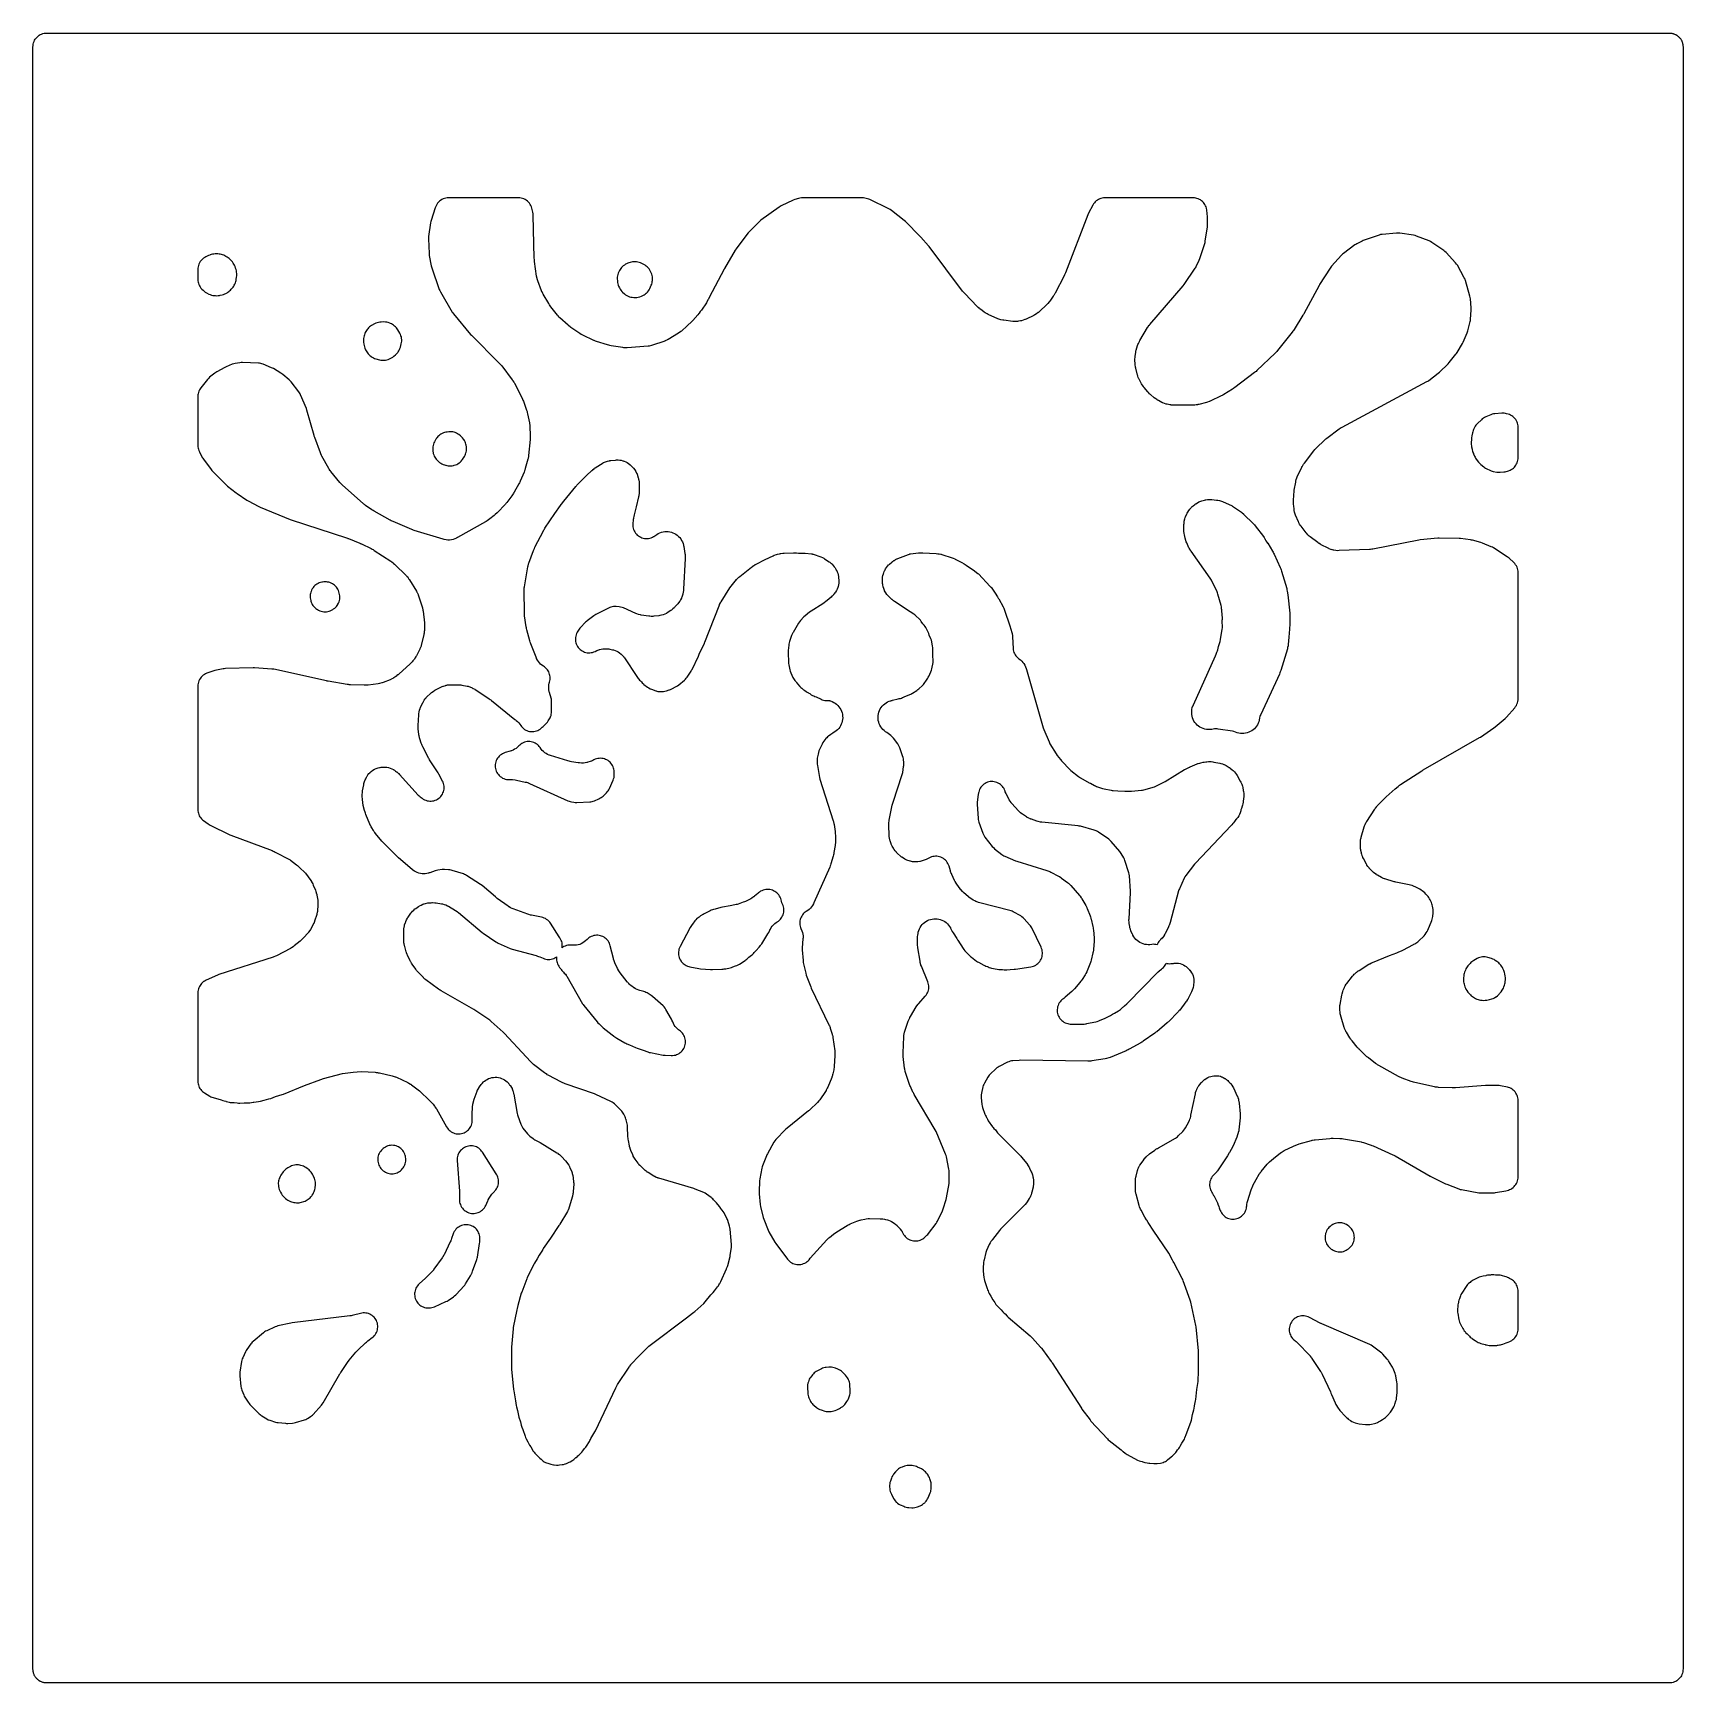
# Model space of a CAD drawing. Header units: millimetres. Extents: x 0 to 300, y 0 to 300.
import ezdxf

# ---------------------------------------------------------------- set-up
doc = ezdxf.new("R2010")
doc.units = ezdxf.units.MM
doc.layers.add('CUT', color=7, linetype='CONTINUOUS')

msp = doc.modelspace()

# ---------------------------------------------------------------- linework, layer by layer
at = {"layer": 'CUT'}
for points in [[(1.1729, 299.8507), (1.3944, 299.9554), (1.6252, 300.038), (1.8629, 300.0975), (2.1053, 300.1335), (2.1055, 300.1335), (2.1994, 300.1381), (2.4114, 300.1485), (297.5886, 300.1485), (297.7814, 300.1391), (297.8958, 300.1333), (297.9051, 300.132), (297.9194, 300.1298), (297.9503, 300.1252), (298.0254, 300.1141), (298.1381, 300.0973), (298.2658, 300.0653), (298.3757, 300.0377), (298.4011, 300.0286), (298.4049, 300.0272), (298.448, 300.0118), (298.5003, 299.9931), (298.6063, 299.9551), (298.7267, 299.8981), (298.8277, 299.8503), (298.9428, 299.7813), (299.0378, 299.7243), (299.1466, 299.6436), (299.2345, 299.5783), (299.336, 299.4863), (299.416, 299.4138), (299.5093, 299.3109), (299.5805, 299.2322), (299.6647, 299.1186), (299.7264, 299.0354), (299.8008, 298.9112), (299.8523, 298.8253), (299.9151, 298.6924), (299.9163, 298.6899), (299.957, 298.6038), (299.9871, 298.5196), (299.9889, 298.5146), (299.9891, 298.5141), (300.0101, 298.4555), (300.0395, 298.3732), (300.0585, 298.2972), (300.0602, 298.2906), (300.0604, 298.2898), (300.0812, 298.2067), (300.099, 298.1356), (300.129, 297.9335), (300.135, 297.8932), (300.15, 297.5872), (300.15, 297.0119), (300.15, 297.0112), (300.15, 2.4114), (300.1379, 2.1654), (300.1369, 2.1453), (300.135, 2.1053), (300.099, 1.8629), (300.0395, 1.6252), (299.9569, 1.3944), (299.8521, 1.1729), (299.7262, 0.9627), (299.5802, 0.7659), (299.4156, 0.5844), (299.2341, 0.4198), (299.0373, 0.2738), (298.8271, 0.1479), (298.6056, 0.0431), (298.3748, -0.0395), (298.1371, -0.099), (297.8947, -0.135), (297.5886, -0.15), (297.0775, -0.15), (297.073, -0.15), (3, -0.15), (2.4114, -0.15), (2.2197, -0.1406), (2.1053, -0.135), (1.9757, -0.1157), (1.8629, -0.099), (1.7352, -0.067), (1.6252, -0.0395), (1.5006, 0.0051), (1.3944, 0.0431), (1.274, 0.1), (1.1729, 0.1479), (1.0578, 0.2169), (0.9627, 0.2738), (0.854, 0.3545), (0.7659, 0.4198), (0.6645, 0.5118), (0.5844, 0.5844), (0.4911, 0.6873), (0.4198, 0.7659), (0.3356, 0.8795), (0.2738, 0.9627), (0.1994, 1.087), (0.1479, 1.1729), (0.0838, 1.3083), (0.0431, 1.3944), (-0.01, 1.5428), (-0.0395, 1.6252), (-0.0812, 1.7916), (-0.099, 1.8629), (-0.135, 2.1053), (-0.15, 2.4114), (-0.15, 297.5872), (-0.135, 297.8933), (-0.099, 298.1357), (-0.0395, 298.3734), (0.0431, 298.6041), (0.1479, 298.8256), (0.2738, 299.0358), (0.4198, 299.2326), (0.5844, 299.4142), (0.7659, 299.5787), (0.9627, 299.7247)], [(29.863, 181.5171), (29.85, 181.262), (29.85, 158.8248), (29.8609, 158.5912), (29.8937, 158.3597), (29.9479, 158.1322), (30.0231, 157.9107), (30.1187, 157.6973), (30.2338, 157.4937), (30.3675, 157.3018), (30.5185, 157.1232), (30.6855, 156.9595), (30.8671, 156.8121), (31.7078, 156.1928), (31.8975, 156.0659), (32.0979, 155.9569), (35.663, 154.2244), (35.881, 154.1309), (43.3528, 151.3403), (43.569, 151.2517), (43.7139, 151.1871), (43.9242, 151.0852), (46.525, 149.7242), (46.6466, 149.6577), (46.6682, 149.6454), (46.7009, 149.625), (47.8205, 148.7756), (48.0055, 148.6257), (48.1279, 148.5201), (48.303, 148.3587), (49.4383, 147.2445), (50.4066, 145.9004), (50.5276, 145.7219), (50.5482, 145.6895), (50.7583, 145.3133), (50.7751, 145.2787), (50.8636, 145.0821), (51.2613, 144.1263), (51.3383, 143.9252), (51.351, 143.8889), (51.4697, 143.4751), (51.4782, 143.4377), (51.5195, 143.2263), (51.6714, 142.3117), (51.6938, 142.1563), (51.6972, 142.1288), (51.7096, 141.389), (51.7081, 141.3674), (51.6264, 140.4269), (51.6029, 140.222), (51.5977, 140.1855), (51.5171, 139.7811), (51.5079, 139.7454), (51.451, 139.5471), (51.1733, 138.6706), (51.1104, 138.4885), (51.0984, 138.4563), (50.945, 138.103), (50.9297, 138.0722), (50.8396, 137.9019), (50.3271, 136.9908), (50.2279, 136.8245), (50.2094, 136.7953), (49.9859, 136.4793), (49.9645, 136.4521), (49.8408, 136.3032), (49.1637, 135.5296), (48.8039, 135.1526), (48.7901, 135.1382), (48.7344, 135.0798), (48.6504, 134.9917), (48.6385, 134.9804), (48.6165, 134.961), (48.4909, 134.8555), (47.4107, 133.9874), (47.2571, 133.8703), (47.2291, 133.8502), (46.9048, 133.6405), (46.8749, 133.6233), (46.7051, 133.5313), (44.1367, 132.2238), (44.0016, 132.1584), (43.9772, 132.1472), (43.6996, 132.0329), (43.6744, 132.0236), (43.5324, 131.9749), (33.6848, 128.8128), (33.4067, 128.7048), (31.3667, 127.7689), (31.1596, 127.6619), (30.9633, 127.5361), (30.9042, 127.4942), (30.7165, 127.3472), (30.5436, 127.1829), (30.3872, 127.003), (30.2486, 126.809), (30.1291, 126.6026), (30.0299, 126.3858), (29.9517, 126.1605), (29.8954, 125.9288), (29.8614, 125.6928), (29.85, 125.4547), (29.85, 110.6051), (29.85, 109.44), (29.85, 109.3828), (29.8611, 109.1479), (29.8941, 108.9151), (29.9489, 108.6865), (30.025, 108.4639), (30.1216, 108.2496), (30.2379, 108.0452), (30.373, 107.8527), (30.5255, 107.6737), (30.6941, 107.5098), (30.8774, 107.3625), (31.0738, 107.2331), (32.0427, 106.6579), (32.2272, 106.5586), (32.4194, 106.475), (32.6179, 106.4079), (34.0877, 105.9785), (34.4045, 105.858), (34.665, 105.7748), (34.9331, 105.7206), (35.0079, 105.7097), (35.3354, 105.614), (35.539, 105.5637), (35.7462, 105.5306), (35.9553, 105.515), (36.4545, 105.4988), (36.9906, 105.4207), (37.2368, 105.3971), (37.4841, 105.3981), (38.2701, 105.4399), (38.8813, 105.42), (39.1066, 105.4229), (39.3307, 105.446), (39.9226, 105.5341), (39.9698, 105.5386), (40.0624, 105.5549), (40.8879, 105.6779), (41.2325, 105.7544), (41.9007, 105.9531), (42.7831, 106.1464), (43.1328, 106.2503), (43.9896, 106.5745), (45.2, 106.9345), (45.4266, 107.0139), (49.2708, 108.5725), (52.2323, 109.693), (52.4095, 109.755), (52.5309, 109.7941), (52.711, 109.8471), (56.1789, 110.7755), (58.1296, 111.0113), (59.5587, 111.1296), (59.6056, 111.1281), (62.1431, 110.9935), (62.3197, 110.9707), (62.5201, 110.9449), (62.6536, 110.9277), (62.8989, 110.896), (62.943, 110.8867), (65.201, 110.3563), (65.3869, 110.3076), (65.4198, 110.2981), (65.7828, 110.1724), (65.8146, 110.1596), (65.9908, 110.083), (68.0506, 109.1242), (68.2221, 109.0389), (68.2523, 109.0229), (68.5811, 108.8268), (68.6096, 108.8078), (68.7661, 108.6974), (70.2214, 107.6138), (72.0828, 105.81), (72.6576, 105.1711), (72.8928, 104.8604), (72.9051, 104.8441), (72.9905, 104.7313), (73.225, 104.4215), (73.2719, 104.3436), (75.131, 101.0546), (75.2618, 100.8475), (75.4124, 100.6541), (75.5811, 100.4765), (75.7664, 100.3162), (75.9665, 100.1748), (76.1795, 100.0537), (76.4034, 99.954), (76.6359, 99.8767), (76.8749, 99.8225), (77.118, 99.792), (77.3629, 99.7854), (77.6073, 99.8029), (77.8488, 99.8442), (78.0852, 99.9089), (78.314, 99.9965), (78.5332, 100.106), (78.7406, 100.2365), (78.9342, 100.3866), (79.1122, 100.555), (79.2729, 100.74), (79.4147, 100.9398), (79.5362, 101.1526), (79.6364, 101.3762), (79.7141, 101.6086), (79.7688, 101.8474), (79.7998, 102.0905), (79.8068, 102.3354), (79.7899, 102.5799), (79.7792, 102.6694), (79.7628, 102.8409), (79.7606, 102.8716), (79.7515, 103.2159), (79.7521, 103.2467), (79.7594, 103.4189), (79.8374, 104.6076), (79.8492, 104.747), (79.8518, 104.772), (79.8908, 105.049), (79.8953, 105.0737), (79.9225, 105.2109), (80.1239, 106.1343), (80.6716, 107.5892), (80.7075, 107.6782), (80.724, 107.7133), (80.742, 107.7491), (80.9681, 108.1373), (80.9903, 108.1706), (81.1204, 108.3539), (81.4417, 108.7791), (81.5728, 108.9428), (81.597, 108.9714), (81.8543, 109.2425), (81.9121, 109.2951), (81.9205, 109.3028), (81.9273, 109.3089), (81.9294, 109.3109), (82.0425, 109.4068), (82.2429, 109.5565), (82.5025, 109.714), (82.776, 109.8456), (83.0609, 109.9503), (83.3546, 110.027), (83.6544, 110.075), (83.9573, 110.094), (84.2607, 110.0836), (84.5617, 110.044), (84.8574, 109.9756), (85.1452, 109.879), (85.4223, 109.7551), (85.6862, 109.605), (85.9344, 109.4302), (86.1646, 109.2323), (86.3948, 108.9921), (86.416, 108.9677), (86.5315, 108.8283), (86.599, 108.7426), (86.7258, 108.572), (86.7475, 108.541), (86.9531, 108.2089), (87.0346, 108.0361), (87.064, 107.9582), (87.1764, 107.6381), (87.2241, 107.4927), (87.2321, 107.4665), (87.3096, 107.1706), (87.3154, 107.1438), (87.345, 106.9937), (87.9615, 103.494), (88.0091, 103.2797), (88.0753, 103.0703), (88.6303, 101.5501), (88.7367, 101.3014), (88.8693, 101.0657), (89.0266, 100.8456), (89.8772, 99.7826), (90.0761, 99.5622), (90.2998, 99.3669), (90.8652, 98.9296), (91.0189, 98.8197), (91.1806, 98.7217), (92.1278, 98.1954), (95.2059, 96.3507), (95.3586, 96.2541), (95.3855, 96.2362), (95.6527, 96.0388), (95.8996, 95.8166), (95.9226, 95.7939), (96.0478, 95.6636), (96.7733, 94.8717), (97.3487, 94.095), (97.4263, 93.9843), (97.4966, 93.8488), (97.509, 93.8221), (97.575, 93.6718), (97.9034, 92.8758), (97.9707, 92.7004), (97.9819, 92.6688), (98.0024, 92.6004), (98.0997, 92.2074), (98.1247, 92.1067), (98.1291, 92.0888), (98.1296, 92.0866), (98.1465, 91.9991), (98.1512, 91.9659), (98.173, 91.7793), (98.2464, 90.9723), (98.2569, 90.8253), (98.2582, 90.799), (98.2616, 90.5176), (98.2606, 90.4668), (98.2542, 90.3307), (98.2457, 90.2023), (98.1336, 89.0331), (98.1125, 88.8572), (98.108, 88.8259), (98.0449, 88.4978), (98.0248, 88.4229), (97.4317, 86.4406), (97.373, 86.2611), (97.3618, 86.2293), (97.2261, 85.9005), (97.1959, 85.8383), (97.1827, 85.8137), (97.1061, 85.6777), (95.7228, 83.3398), (95.6656, 83.2463), (95.6259, 83.1834), (95.566, 83.0916), (94.0377, 80.8224), (92.7156, 78.8993), (92.6986, 78.8742), (92.6955, 78.8696), (92.6273, 78.7619), (92.4458, 78.4586), (92.0831, 77.9201), (91.953, 77.7042), (91.5989, 77.0431), (91.1272, 76.2548), (91.1078, 76.2218), (91.1045, 76.216), (91.0289, 76.0749), (90.401, 74.807), (90.3503, 74.7123), (90.2693, 74.5412), (89.8183, 73.6305), (89.7258, 73.4198), (88.7965, 71.0078), (88.7217, 70.7822), (88.0909, 68.5265), (87.9403, 68.0271), (87.8782, 67.7743), (87.2623, 64.5513), (87.2275, 64.3017), (86.9323, 60.9548), (86.9227, 60.7148), (86.9513, 57.2043), (86.9627, 56.9863), (87.3196, 53.2601), (87.3507, 53.0396), (87.6901, 51.222), (87.8011, 50.3845), (87.8561, 50.099), (88.0221, 49.4442), (88.195, 48.5181), (88.2758, 48.2015), (88.5503, 47.3604), (88.6977, 46.7789), (88.8117, 46.4354), (89.0008, 45.9797), (89.3946, 44.7726), (89.49, 44.5255), (89.611, 44.2898), (89.9256, 43.7498), (89.9765, 43.627), (90.0952, 43.38), (90.2402, 43.1475), (90.4517, 42.8466), (90.9039, 42.0702), (91.037, 41.8654), (91.1893, 41.6747), (91.3596, 41.4997), (91.56, 41.3129), (91.7181, 41.1533), (91.814, 41.0761), (91.8682, 41.0256), (91.932, 40.953), (92.1159, 40.7648), (92.3185, 40.597), (92.3518, 40.5749), (92.5453, 40.3945), (92.7192, 40.2467), (92.9058, 40.1153), (93.1037, 40.0015), (93.3111, 39.9062), (93.5263, 39.8303), (94.079, 39.6631), (94.3396, 39.5994), (94.5929, 39.5656), (94.7181, 39.5478), (95.1482, 39.5127), (95.418, 39.5053), (95.687, 39.527), (96.1398, 39.5883), (96.4174, 39.642), (96.6871, 39.7267), (96.7912, 39.766), (96.9287, 39.8091), (97.1614, 39.895), (97.2961, 39.9605), (97.4307, 40.0184), (97.6305, 40.1269), (98.0736, 40.3942), (98.2751, 40.5295), (98.4626, 40.6837), (98.6658, 40.8682), (98.7019, 40.893), (98.873, 41.0216), (99.0326, 41.1644), (99.1793, 41.3203), (99.2351, 41.385), (99.5482, 41.6692), (99.7482, 41.8727), (99.9237, 42.0977), (100.2197, 42.5254), (100.4365, 42.7766), (100.5781, 42.9566), (100.7026, 43.1488), (100.9826, 43.6279), (101.1119, 43.8148), (101.217, 43.9802), (101.3088, 44.1532), (101.3984, 44.3394), (102.1094, 45.5558), (102.2122, 45.751), (105.8995, 53.5698), (106.0216, 53.8066), (106.1101, 53.9643), (106.2488, 54.1918), (108.3343, 57.3555), (108.4272, 57.4901), (108.4444, 57.5138), (108.6474, 57.7701), (108.6666, 57.7922), (108.7763, 57.9135), (110.0401, 59.2504), (111.7792, 60.988), (111.9361, 61.1342), (118.9995, 66.4862), (119.0438, 66.5196), (119.0729, 66.5419), (119.0734, 66.5422), (120.139, 67.3496), (120.3078, 67.4896), (121.9143, 68.9453), (122.1601, 69.2021), (123.2295, 70.4916), (123.4421, 70.7168), (123.6352, 70.9477), (123.8604, 71.2524), (124.4532, 71.9674), (124.5829, 72.1382), (124.6975, 72.3195), (124.7961, 72.5099), (124.8243, 72.5707), (124.885, 72.6625), (125.0058, 72.8953), (126.0529, 75.2009), (126.088, 75.291), (126.1406, 75.4041), (126.23, 75.6231), (126.2983, 75.8495), (126.7072, 77.4808), (126.7573, 77.7363), (126.951, 79.0975), (126.975, 79.3819), (126.9665, 79.6672), (126.7224, 82.463), (126.6839, 82.7334), (126.616, 82.9979), (126.2854, 84.0455), (126.221, 84.2253), (126.1432, 84.3996), (125.6403, 85.4185), (125.4888, 85.6834), (125.3061, 85.9279), (124.9947, 86.2956), (124.9715, 86.3367), (124.8053, 86.5656), (124.2602, 87.2332), (124.0916, 87.4196), (123.9052, 87.5882), (123.888, 87.6022), (123.7156, 87.8058), (123.5734, 87.9601), (123.4187, 88.102), (123.2527, 88.2303), (122.4136, 88.8245), (122.1757, 88.9737), (121.9226, 89.0952), (120.3549, 89.7422), (120.1065, 89.8297), (113.7457, 91.7004), (113.5883, 91.7505), (113.5604, 91.7601), (113.2778, 91.871), (113.006, 92.0064), (112.9802, 92.0207), (112.8376, 92.1039), (111.7946, 92.7438), (111.6309, 92.8502), (111.6022, 92.87), (111.2924, 93.1076), (111.2659, 93.1302), (111.1208, 93.2608), (110.4629, 93.8844), (110.3384, 94.008), (110.3167, 94.0306), (110.0858, 94.2946), (110.0662, 94.3192), (109.9603, 94.459), (109.4325, 95.1906), (109.3172, 95.3598), (109.2975, 95.3906), (109.0957, 95.7466), (109.0794, 95.7793), (108.9933, 95.9651), (108.6591, 96.7413), (108.582, 96.935), (108.5692, 96.9699), (108.448, 97.3684), (108.4391, 97.4045), (108.3953, 97.6082), (108.2149, 98.576), (108.1768, 98.8281), (108.1567, 98.9999), (108.1358, 99.254), (108.044, 101.1553), (108.0202, 101.3994), (107.9725, 101.64), (107.8011, 102.3271), (107.7789, 102.4233), (107.7624, 102.4727), (107.6988, 102.6804), (107.5965, 102.9214), (107.3716, 103.3822), (107.2679, 103.573), (107.1481, 103.7541), (107.0131, 103.9241), (106.8638, 104.0818), (105.6789, 105.2288), (105.4699, 105.4099), (105.2421, 105.5667), (104.9984, 105.6975), (102.2797, 106.9681), (102.0373, 107.0662), (96.7282, 108.8996), (96.4716, 108.9989), (96.3001, 109.0726), (96.0515, 109.1904), (93.5929, 110.4682), (93.4418, 110.5512), (93.4151, 110.5667), (93.1252, 110.753), (93.1001, 110.7708), (92.9619, 110.8738), (90.9484, 112.4467), (90.6524, 112.7406), (90.6456, 112.7474), (90.4011, 112.9902), (89.6624, 113.7235), (85.609, 118.1306), (85.4327, 118.3043), (83.2323, 120.2661), (82.9782, 120.4648), (80.2839, 122.3043), (80.2523, 122.3255), (80.2466, 122.3293), (80.1101, 122.4133), (74.1497, 125.8236), (73.9708, 125.9328), (73.8512, 126.0104), (73.6785, 126.1295), (71.3362, 127.8429), (71.1983, 127.9488), (71.1741, 127.9683), (70.9137, 128.1987), (70.8914, 128.2203), (70.7695, 128.3443), (69.9522, 129.2151), (69.7786, 129.4137), (69.6655, 129.5525), (69.5062, 129.7629), (68.843, 130.7059), (68.7567, 130.834), (68.7418, 130.8573), (68.5855, 131.1236), (68.5725, 131.148), (68.5028, 131.2857), (68.0135, 132.3033), (67.9509, 132.4405), (67.9401, 132.4653), (67.8317, 132.7466), (67.8231, 132.7722), (67.7774, 132.9159), (67.4938, 133.8754), (67.4513, 134.0316), (67.4443, 134.0597), (67.3797, 134.3768), (67.3752, 134.4054), (67.3532, 134.5658), (67.3323, 134.7467), (67.3538, 137.0218), (67.3567, 137.1005), (67.4615, 137.6789), (67.4899, 137.8179), (67.6252, 138.2326), (67.6877, 138.4091), (67.6997, 138.4404), (67.8385, 138.7553), (68.0081, 139.0548), (68.026, 139.0831), (68.1302, 139.2387), (68.6278, 139.9432), (68.7263, 140.0763), (68.7445, 140.0997), (68.9414, 140.332), (69.1391, 140.5272), (69.3739, 140.7212), (69.3975, 140.7391), (69.5319, 140.8359), (69.9975, 141.1561), (70.1501, 141.2557), (70.1778, 141.2728), (70.471, 141.4349), (70.7784, 141.5678), (70.8089, 141.5792), (70.981, 141.6392), (71.0508, 141.6616), (71.2635, 141.723), (71.3017, 141.7328), (71.736, 141.8176), (71.7751, 141.8228), (71.9953, 141.8458), (72.2924, 141.868), (72.5096, 141.8779), (72.5484, 141.8785), (72.9827, 141.8605), (73.0213, 141.8566), (73.237, 141.8288), (74.1843, 141.6783), (74.359, 141.6463), (74.3901, 141.6398), (74.7063, 141.5583), (74.9865, 141.457), (75.2816, 141.3174), (75.3097, 141.3025), (75.4645, 141.2153), (76.736, 140.4591), (76.8662, 140.378), (76.8893, 140.363), (77.1392, 140.1852), (77.1609, 140.1683), (77.2802, 140.0719), (81.579, 136.4495), (81.7887, 136.2909), (84.1147, 134.7167), (84.3039, 134.6005), (84.5026, 134.5016), (86.6904, 133.5315), (86.8713, 133.4596), (87.0573, 133.402), (91.4067, 132.2377), (91.6646, 132.1586), (91.8378, 132.0986), (92.0897, 132.001), (92.6923, 131.7423), (92.924, 131.6561), (93.1631, 131.5932), (93.4073, 131.5543), (93.6541, 131.5396), (93.9011, 131.5494), (94.146, 131.5836), (94.3863, 131.6417), (94.6196, 131.7234), (94.8438, 131.8276), (95.0566, 131.9535), (95.151, 132.0228), (95.1357, 131.9262), (95.1214, 131.6804), (95.1313, 131.4345), (95.1654, 131.1907), (95.2233, 130.9515), (95.3044, 130.7191), (95.408, 130.4958), (95.533, 130.2838), (95.6783, 130.0851), (95.8424, 129.9016), (95.8838, 129.8597), (95.9295, 129.8106), (95.9753, 129.7237), (96.1089, 129.5205), (96.2616, 129.3312), (96.3786, 129.1999), (96.5526, 129.0231), (96.7389, 128.8681), (96.882, 128.6686), (96.8998, 128.6411), (96.9956, 128.4845), (99.8886, 123.4849), (99.99, 123.3241), (100.1033, 123.1714), (102.4991, 120.1888), (102.6738, 119.9933), (102.8679, 119.8172), (103.0684, 119.6536), (103.0884, 119.6307), (103.3737, 119.3349), (103.6288, 119.1044), (105.2865, 117.8024), (105.5166, 117.6417), (105.5908, 117.5959), (105.755, 117.4619), (105.9136, 117.3427), (106.0812, 117.2364), (107.5747, 116.3703), (107.7438, 116.2807), (107.9194, 116.2043), (108.416, 116.0103), (109.5306, 115.5049), (109.783, 115.4066), (110.9069, 115.0375), (111.7727, 114.6994), (111.9952, 114.6243), (112.2238, 114.5705), (114.551, 114.1365), (114.736, 114.1091), (114.9225, 114.0956), (116.017, 114.0576), (116.2656, 114.0614), (116.5126, 114.0898), (116.7555, 114.1426), (116.992, 114.2192), (117.2197, 114.319), (117.4364, 114.4409), (117.6399, 114.5837), (117.8282, 114.7461), (117.9995, 114.9263), (118.152, 115.1226), (118.2842, 115.3332), (118.3949, 115.5558), (118.4829, 115.7883), (118.5474, 116.0284), (118.5878, 116.2737), (118.6035, 116.5218), (118.5946, 116.7703), (118.561, 117.0166), (118.5031, 117.2584), (118.4215, 117.4932), (118.3169, 117.7188), (118.1905, 117.9329), (118.0435, 118.1333), (117.8772, 118.3182), (117.6934, 118.4856), (117.4939, 118.634), (117.3549, 118.727), (117.1241, 118.9153), (116.9122, 119.1246), (116.721, 119.3529), (116.5523, 119.5984), (116.4076, 119.8587), (116.2766, 120.1577), (116.263, 120.1932), (116.2243, 120.3004), (116.1412, 120.5023), (116.0408, 120.6962), (115.0307, 122.4543), (114.8855, 122.6783), (114.7173, 122.8855), (114.528, 123.0737), (112.5798, 124.8131), (112.3785, 124.9749), (112.1615, 125.1152), (111.5981, 125.4393), (111.4112, 125.5366), (111.2167, 125.6178), (111.016, 125.6824), (110.3092, 125.8773), (110.1356, 125.9297), (110.1048, 125.9398), (109.7936, 126.0591), (109.5214, 126.1947), (109.2389, 126.3716), (109.2123, 126.3901), (109.066, 126.4971), (108.646, 126.8204), (108.5246, 126.9179), (108.5033, 126.9358), (108.2917, 127.1286), (108.0968, 127.3383), (108.0787, 127.3595), (107.98, 127.4799), (106.7124, 129.0942), (106.5857, 129.2653), (106.564, 129.2964), (106.3408, 129.6587), (106.3228, 129.6921), (106.227, 129.8822), (105.7487, 130.9018), (105.6722, 131.0764), (105.6593, 131.1079), (105.5333, 131.4677), (105.5237, 131.5004), (105.4746, 131.6846), (104.914, 134.0245), (104.8451, 134.2602), (104.7535, 134.488), (104.6399, 134.7057), (104.5055, 134.9112), (104.3517, 135.1026), (104.1797, 135.2779), (103.9914, 135.4355), (103.7886, 135.5739), (103.5732, 135.6917), (103.3472, 135.7878), (103.1129, 135.8613), (102.8725, 135.9115), (102.6284, 135.9378), (102.3829, 135.94), (102.1383, 135.9182), (101.897, 135.8724), (101.6614, 135.8033), (101.4337, 135.7113), (101.2162, 135.5974), (101.0109, 135.4628), (100.8197, 135.3086), (100.6975, 135.1885), (100.6971, 135.1889), (100.4102, 134.907), (100.1683, 134.7122), (99.9083, 134.5422), (99.6329, 134.3987), (99.3446, 134.2831), (99.0463, 134.1965), (98.741, 134.1397), (98.4315, 134.1133), (98.121, 134.1176), (97.9022, 134.1424), (97.6565, 134.1579), (97.4105, 134.1493), (97.1666, 134.1165), (96.927, 134.0599), (96.6942, 133.9799), (96.4704, 133.8775), (96.2577, 133.7536), (96.1488, 133.6748), (96.167, 133.7983), (96.1786, 134.0452), (96.1658, 134.2921), (96.1287, 134.5366), (96.0677, 134.7761), (95.9832, 135.0085), (95.8762, 135.2314), (95.7478, 135.4426), (95.6144, 135.6394), (94.0332, 138.1118), (93.8869, 138.3171), (93.7206, 138.5066), (93.536, 138.6784), (93.3352, 138.8307), (93.1199, 138.962), (92.8926, 139.071), (92.6554, 139.1565), (92.4109, 139.2177), (90.552, 139.5843), (90.4079, 139.6157), (90.3822, 139.6218), (90.0982, 139.7015), (90.073, 139.7096), (89.9336, 139.7578), (87.2404, 140.7474), (87.0827, 140.8094), (87.0547, 140.8211), (86.7733, 140.9545), (86.505, 141.1127), (86.4796, 141.1293), (86.3398, 141.225), (84.3508, 142.6548), (84.2225, 142.7513), (84.1367, 142.8187), (84.0126, 142.9206), (81.6085, 144.9825), (81.3175, 145.1976), (78.7482, 146.823), (78.5669, 146.9273), (78.3775, 147.0161), (78.1814, 147.0888), (76.1493, 147.7464), (75.9359, 147.8052), (75.7182, 147.8448), (75.4979, 147.8651), (74.7472, 147.9007), (74.5221, 147.9012), (74.298, 147.8815), (73.5181, 147.7774), (73.2744, 147.7324), (73.0362, 147.6636), (72.0553, 147.3263), (71.8869, 147.2729), (71.8566, 147.264), (71.5408, 147.1878), (71.2474, 147.1457), (70.9514, 147.1314), (70.6554, 147.145), (70.3619, 147.1864), (70.0736, 147.2552), (69.7931, 147.3509), (69.5229, 147.4726), (69.2653, 147.6192), (68.9993, 147.8056), (68.9744, 147.825), (68.8372, 147.9364), (66.3968, 150.0163), (66.2777, 150.1222), (66.1983, 150.1959), (66.0838, 150.3068), (63.6507, 152.7666), (63.5397, 152.8837), (63.4661, 152.9648), (63.3603, 153.0866), (62.2092, 154.4701), (62.062, 154.6591), (61.9662, 154.7904), (61.8313, 154.9884), (61.4938, 155.5194), (61.4095, 155.6587), (61.3949, 155.684), (61.2448, 155.973), (61.2324, 155.9994), (61.1669, 156.1485), (60.4304, 157.9284), (60.3354, 158.1837), (60.2774, 158.3591), (60.2012, 158.6206), (59.9582, 159.5841), (59.8068, 160.6537), (59.7746, 161.2644), (59.7695, 161.4811), (59.7697, 161.5197), (59.7969, 161.952), (59.8016, 161.9903), (59.8339, 162.2046), (60.0388, 163.3401), (60.0774, 163.5267), (60.0851, 163.5598), (60.1819, 163.8962), (60.3123, 164.2211), (60.3266, 164.252), (60.4108, 164.4228), (60.5531, 164.6939), (60.6351, 164.8418), (60.6503, 164.868), (60.819, 165.1291), (60.9937, 165.3525), (61.1569, 165.5262), (61.1624, 165.5313), (61.1929, 165.5591), (61.2604, 165.6206), (61.3893, 165.7383), (61.407, 165.754), (61.6858, 165.9581), (61.9987, 166.141), (62.3075, 166.2793), (62.6603, 166.3936), (62.6951, 166.4029), (62.8916, 166.4494), (63.0527, 166.483), (63.2379, 166.5168), (63.2711, 166.522), (63.6152, 166.5584), (63.9309, 166.56), (64.2451, 166.5298), (64.5547, 166.4684), (64.8566, 166.3762), (65.1477, 166.2542), (65.4518, 166.0891), (65.4806, 166.0716), (65.6388, 165.9696), (65.8407, 165.8322), (66.0207, 165.7016), (66.0521, 165.6774), (66.3873, 165.3856), (66.4156, 165.3578), (66.5697, 165.1975), (69.9567, 161.4567), (70.1209, 161.2916), (70.2997, 161.1424), (70.6734, 160.8591), (70.8797, 160.7184), (71.099, 160.5989), (71.3292, 160.502), (71.5678, 160.4284), (71.8126, 160.3791), (72.0611, 160.3544), (72.3109, 160.3546), (72.5593, 160.3798), (72.804, 160.4296), (73.0426, 160.5036), (73.2725, 160.601), (73.4916, 160.7208), (73.6977, 160.862), (73.8886, 161.0229), (74.0625, 161.2021), (74.2177, 161.3978), (74.3525, 161.608), (74.4658, 161.8306), (74.5562, 162.0634), (74.623, 162.304), (74.6654, 162.5501), (74.6831, 162.7992), (74.6759, 163.0488), (74.6437, 163.2965), (74.5871, 163.5397), (74.5064, 163.7761), (74.4025, 164.0032), (73.7414, 165.2769), (73.6068, 165.5056), (72.0418, 167.8687), (71.9385, 168.0349), (71.8462, 168.1931), (71.7478, 168.3742), (70.7971, 170.253), (70.687, 170.4908), (70.618, 170.6547), (70.5247, 170.8996), (70.2635, 171.6656), (70.2025, 171.862), (70.1926, 171.8974), (70.1033, 172.2986), (70.0973, 172.3348), (70.0692, 172.5386), (69.9677, 173.4644), (69.9543, 173.614), (69.9524, 173.6408), (69.9437, 173.9408), (69.944, 173.9677), (69.9486, 174.1178), (70.0463, 176.0342), (70.0603, 176.2199), (70.0637, 176.253), (70.1149, 176.5913), (70.192, 176.8938), (70.3089, 177.2154), (70.3219, 177.246), (70.3983, 177.4158), (70.8229, 178.2989), (70.8958, 178.4425), (70.9094, 178.4679), (71.0601, 178.7228), (71.2171, 178.9427), (71.4092, 179.168), (71.4288, 179.1891), (71.5409, 179.3047), (72.166, 179.9219), (72.3196, 180.0652), (72.3477, 180.09), (72.6509, 180.3288), (72.979, 180.5321), (73.0119, 180.55), (73.1991, 180.6453), (74.3326, 181.1829), (74.525, 181.2676), (74.5597, 181.2817), (74.9571, 181.4182), (74.9932, 181.4283), (75.1971, 181.4796), (75.2878, 181.4998), (77.1655, 181.5203), (77.3312, 181.5184), (77.3609, 181.5174), (77.6912, 181.4918), (77.7207, 181.4882), (77.8847, 181.4644), (78.8816, 181.2975), (78.9108, 181.2918), (79.033, 181.2444), (79.7483, 180.9479), (79.9097, 180.8765), (79.9383, 180.863), (80.2501, 180.6979), (80.2773, 180.6818), (80.427, 180.5884), (82.8965, 178.9659), (83.0548, 178.856), (83.1604, 178.7786), (83.3128, 178.6607), (87.5519, 175.204), (87.6573, 175.1226), (87.735, 175.0659), (87.7804, 175.0318), (88.041, 174.8153), (88.2583, 174.5954), (88.4529, 174.3552), (88.6065, 174.1221), (88.7548, 173.9198), (88.9227, 173.7334), (89.1084, 173.5647), (89.3101, 173.4156), (89.5257, 173.2874), (89.7531, 173.1814), (89.9899, 173.0988), (90.2339, 173.0403), (90.4824, 173.0065), (90.7331, 172.9979), (90.9834, 173.0144), (91.2308, 173.0559), (91.4728, 173.1219), (91.707, 173.2119), (91.9309, 173.325), (92.1424, 173.4598), (92.3393, 173.6152), (92.5197, 173.7896), (92.6736, 173.9542), (92.9229, 174.1738), (92.9574, 174.2014), (93.0228, 174.252), (93.1997, 174.4029), (93.3618, 174.5695), (93.5078, 174.7505), (93.6363, 174.9442), (93.8558, 175.3112), (93.9584, 175.5006), (94.0442, 175.6982), (94.1127, 175.9025), (94.1275, 175.9536), (94.18, 176.1729), (94.2127, 176.396), (94.2251, 176.6211), (94.2426, 178.3932), (94.2331, 178.6372), (94.1998, 178.8792), (94.143, 179.1167), (93.8594, 180.0911), (93.8129, 180.2666), (93.8053, 180.2981), (93.7434, 180.626), (93.7162, 180.9292), (93.7184, 181.2336), (93.75, 181.5364), (93.8107, 181.8347), (93.8656, 182.0136), (93.9245, 182.2441), (93.9612, 182.4792), (93.9754, 182.7167), (93.9669, 182.9545), (93.9359, 183.1904), (93.8826, 183.4223), (93.8075, 183.6481), (93.7112, 183.8657), (93.5947, 184.0732), (93.459, 184.2687), (93.3054, 184.4503), (93.1351, 184.6166), (92.9498, 184.7659), (92.7512, 184.8969), (92.7434, 184.9015), (92.4742, 185.0852), (92.2347, 185.2861), (92.0163, 185.5098), (91.8212, 185.7541), (91.6514, 186.0165), (91.4947, 186.3213), (91.4809, 186.3516), (91.4082, 186.5233), (90.4522, 188.9485), (90.3761, 189.1599), (90.3288, 189.3049), (90.2655, 189.5204), (89.7336, 191.5554), (89.6875, 191.7535), (89.6599, 191.8888), (89.6246, 192.0891), (89.3268, 194.0985), (89.2983, 194.348), (89.2846, 194.5178), (89.2729, 194.7686), (89.2225, 198.5817), (89.2243, 198.7571), (89.2253, 198.7884), (89.2535, 199.1379), (89.2574, 199.169), (89.2837, 199.3424), (89.9226, 202.9799), (89.9551, 203.1435), (89.9616, 203.1726), (90.0482, 203.4946), (90.0572, 203.523), (90.1112, 203.6808), (90.9559, 205.9823), (91.044, 206.2008), (91.1084, 206.3472), (91.21, 206.5597), (92.7429, 209.5228), (92.8434, 209.7044), (92.915, 209.8259), (93.0254, 210.0017), (94.8338, 212.7133), (95.8786, 214.1414), (96.0004, 214.3079), (96.0457, 214.3698), (96.4452, 214.9158), (98.6264, 217.6066), (98.7467, 217.7477), (98.8307, 217.8415), (98.9579, 217.9765), (100.5585, 219.5942), (101.5764, 220.5524), (101.7098, 220.672), (101.7341, 220.6928), (102.0172, 220.9123), (102.0434, 220.9307), (102.1925, 221.0301), (103.6321, 221.9407), (103.6525, 221.953), (103.8525, 222.0407), (104.034, 222.1148), (104.0667, 222.1272), (104.4099, 222.2367), (104.7626, 222.3099), (104.7972, 222.3152), (104.9916, 222.3398), (105.8571, 222.4265), (106.0216, 222.4394), (106.0511, 222.441), (106.3545, 222.4446), (106.6305, 222.4236), (106.9229, 222.3751), (107.1724, 222.31), (107.2391, 222.2884), (107.4005, 222.2319), (107.4291, 222.2212), (107.718, 222.0974), (107.9702, 221.9609), (108.209, 221.802), (108.4537, 221.6047), (108.4766, 221.5844), (108.6021, 221.4683), (108.958, 221.1233), (109.0991, 220.979), (109.1236, 220.9526), (109.3606, 220.6675), (109.5656, 220.3585), (109.5839, 220.3275), (109.5871, 220.3217), (109.7102, 220.0506), (109.723, 220.018), (109.79, 219.8334), (110.0057, 219.1861), (110.0418, 219.0669), (110.0746, 218.9072), (110.0948, 218.8094), (110.105, 218.7596), (110.1681, 218.4533), (110.1937, 218.1978), (110.1953, 218.1607), (110.1988, 217.9529), (110.1844, 216.6444), (110.1761, 216.4335), (110.1736, 216.396), (110.1216, 215.9775), (110.1149, 215.9405), (110.0713, 215.734), (109.639, 213.9375), (109.2445, 212.4331), (109.1866, 212.1437), (109.158, 211.9382), (109.1199, 211.78), (109.082, 211.5909), (109.0589, 211.3995), (109.0205, 210.932), (109.0035, 210.7425), (109.0056, 210.4977), (109.0317, 210.2543), (109.0814, 210.0145), (109.1543, 209.7808), (109.2498, 209.5554), (109.3668, 209.3404), (109.5043, 209.1378), (109.6609, 208.9497), (109.8352, 208.7778), (110.0255, 208.6237), (110.23, 208.489), (110.4466, 208.375), (110.6733, 208.2827), (110.908, 208.213), (111.1484, 208.1666), (111.3922, 208.1439), (111.637, 208.1452), (111.8805, 208.1704), (112.1204, 208.2193), (112.3543, 208.2915), (112.5801, 208.3861), (112.7955, 208.5024), (112.8409, 208.533), (113.1945, 208.7447), (113.25, 208.7788), (113.2577, 208.7837), (113.3122, 208.8193), (113.3511, 208.8454), (113.3903, 208.8716), (113.6604, 209.0348), (113.9381, 209.1685), (114.2252, 209.2739), (114.5211, 209.3508), (114.8232, 209.3986), (115.1284, 209.4169), (115.434, 209.4054), (115.737, 209.3643), (116.0346, 209.294), (116.3239, 209.1951), (116.6023, 209.0686), (116.8671, 208.9157), (117.1157, 208.7377), (117.3459, 208.5365), (117.5555, 208.3138), (117.7425, 208.0718), (117.9051, 207.8129), (118.0417, 207.5393), (118.1512, 207.2538), (118.2402, 206.9307), (118.2473, 206.8989), (118.2828, 206.72), (118.5049, 205.4376), (118.535, 205.2291), (118.5394, 205.1918), (118.5642, 204.7713), (118.5643, 204.7338), (118.559, 204.5231), (118.259, 198.8982), (118.2454, 198.7221), (118.2423, 198.6907), (118.1946, 198.3697), (118.1169, 198.0546), (118.1079, 198.0243), (118.0537, 197.8563), (117.9279, 197.4958), (117.8629, 197.3235), (117.8505, 197.2929), (117.7081, 196.9858), (117.5513, 196.7197), (117.3517, 196.4462), (117.331, 196.4206), (117.2117, 196.2802), (116.6874, 195.693), (116.5738, 195.5713), (116.553, 195.55), (116.3298, 195.3407), (116.0888, 195.1521), (116.0646, 195.1348), (115.927, 195.0411), (115.2955, 194.6314), (115.1444, 194.5383), (115.117, 194.5223), (114.8278, 194.3714), (114.552, 194.2593), (114.2669, 194.1738), (113.947, 194.11), (113.9156, 194.1052), (113.7395, 194.083), (112.8428, 193.991), (112.688, 193.9784), (112.6602, 193.9767), (112.3746, 193.9712), (112.0896, 193.9893), (112.0619, 193.9922), (111.9078, 194.0117), (110.5659, 194.2096), (110.3976, 194.2383), (110.3677, 194.2441), (110.0628, 194.3179), (109.7659, 194.4191), (109.7375, 194.4303), (109.5801, 194.4962), (107.315, 195.5063), (107.057, 195.6047), (106.7897, 195.674), (106.5164, 195.7134), (105.9603, 195.7624), (105.7257, 195.7721), (105.4912, 195.7596), (105.2589, 195.7252), (105.0308, 195.6692), (104.809, 195.592), (104.5954, 195.4943), (102.2748, 194.2983), (102.0884, 194.1919), (101.9119, 194.07), (100.7329, 193.1781), (100.5759, 193.049), (100.4299, 192.9076), (99.5149, 191.9459), (99.3926, 191.8075), (99.2808, 191.6604), (99.012, 191.278), (98.8818, 191.0722), (98.7722, 190.8546), (98.6844, 190.6275), (98.619, 190.3929), (98.5768, 190.153), (98.5581, 189.9102), (98.5632, 189.6667), (98.5919, 189.4249), (98.644, 189.187), (98.719, 188.9553), (98.8162, 188.732), (98.9347, 188.5192), (99.0733, 188.3189), (99.2307, 188.1331), (99.4055, 187.9635), (99.5959, 187.8117), (99.8002, 187.6791), (100.0165, 187.5671), (100.2426, 187.4766), (100.4764, 187.4086), (100.7158, 187.3636), (100.9584, 187.3421), (101.2019, 187.3444), (101.4441, 187.3703), (101.6826, 187.4197), (101.9151, 187.492), (102.1395, 187.5866), (102.4557, 187.7385), (102.4876, 187.7518), (102.6678, 187.8218), (102.8358, 187.8821), (102.9833, 187.9316), (103.0098, 187.9399), (103.286, 188.0139), (103.5674, 188.0647), (103.595, 188.0685), (103.7175, 188.0829), (103.8871, 188.0948), (103.9215, 188.0963), (104.2782, 188.0935), (104.6327, 188.0539), (104.6669, 188.0483), (104.8576, 188.0118), (105.3244, 187.9099), (105.4908, 187.8696), (105.5204, 187.8617), (105.8205, 187.7668), (106.0853, 187.6557), (106.3388, 187.5208), (106.5981, 187.3509), (106.8821, 187.1235), (106.8826, 187.1231), (107.1411, 186.869), (107.3715, 186.5892), (107.3924, 186.5609), (107.5054, 186.3992), (109.7342, 183.0242), (109.8678, 182.8405), (110.0176, 182.6698), (110.0842, 182.6004), (110.1245, 182.5416), (110.2633, 182.3727), (110.4162, 182.2166), (110.5673, 182.0753), (110.7331, 181.8979), (110.9498, 181.6924), (110.9738, 181.6745), (111.0416, 181.6039), (111.2379, 181.4204), (111.4527, 181.2591), (111.4633, 181.252), (111.4721, 181.2445), (111.6658, 181.1091), (111.921, 180.9481), (112.1623, 180.814), (112.4168, 180.7073), (113.181, 180.4354), (113.2866, 180.4028), (113.3665, 180.3762), (113.5794, 180.3255), (113.7958, 180.2935), (113.8156, 180.2915), (114.0427, 180.2785), (114.27, 180.2862), (114.3133, 180.2916), (114.3153, 180.2916), (114.5906, 180.3077), (114.8625, 180.354), (115.1277, 180.43), (115.6337, 180.6057), (115.6796, 180.6244), (115.8695, 180.6864), (116.117, 180.7983), (116.9226, 181.2164), (117.1525, 181.3517), (117.3666, 181.5107), (118.4102, 182.3759), (118.5879, 182.5383), (118.7493, 182.7171), (118.8926, 182.9106), (119.6263, 184.0075), (119.7241, 184.1662), (119.8098, 184.3318), (120.9516, 186.755), (121.0339, 186.9196), (121.1018, 187.0739), (122.0589, 189.1052), (122.073, 189.1357), (122.0754, 189.141), (122.1301, 189.2707), (124.714, 195.9214), (124.7836, 196.0887), (124.7968, 196.1183), (124.9602, 196.442), (124.9761, 196.4702), (125.0694, 196.6258), (126.6935, 199.1935), (127.9112, 200.6877), (127.9245, 200.7031), (127.9616, 200.7449), (128.0721, 200.864), (128.0924, 200.8849), (128.3283, 201.1081), (128.3502, 201.1271), (128.4753, 201.2309), (130.6371, 202.9473), (130.7718, 203.0526), (130.9247, 203.166), (130.9525, 203.1855), (131.2746, 203.3883), (131.3043, 203.405), (131.4727, 203.4938), (133.1272, 204.3142), (134.539, 205.0037), (134.7243, 205.088), (134.7577, 205.1021), (135.1406, 205.24), (135.1754, 205.2504), (135.3719, 205.3036), (135.7014, 205.3832), (135.9031, 205.4262), (135.9393, 205.4328), (136.3483, 205.4851), (136.385, 205.4877), (136.5911, 205.4969), (138.2882, 205.5258), (138.8119, 205.5102), (139.1825, 205.4992), (139.5928, 205.4869), (140.4136, 205.4625), (141.5252, 205.3497), (141.6924, 205.3289), (141.7223, 205.3245), (141.8513, 205.2996), (141.8631, 205.2961), (142.0458, 205.2373), (143.083, 204.8739), (143.2267, 204.8203), (143.2522, 204.8101), (143.5099, 204.6954), (143.7573, 204.5601), (143.7808, 204.5459), (143.9106, 204.4642), (144.7436, 203.9156), (144.8803, 203.8211), (144.9044, 203.8036), (145.0728, 203.6699), (145.1228, 203.6233), (145.1477, 203.5976), (145.2831, 203.4495), (145.663, 203.0108), (145.7543, 202.8997), (145.8171, 202.8011), (145.9659, 202.5557), (146.053, 202.4041), (146.0679, 202.3767), (146.2082, 202.0875), (146.3111, 201.8129), (146.388, 201.5299), (146.4429, 201.2133), (146.4468, 201.1823), (146.4646, 201.0083), (146.4974, 200.593), (146.5076, 200.4005), (146.5085, 200.3661), (146.5, 200.012), (146.4591, 199.6914), (146.3909, 199.4), (146.3429, 199.2516), (146.3328, 199.2226), (146.2154, 198.9298), (146.0843, 198.6735), (145.9156, 198.407), (145.898, 198.3818), (145.7964, 198.2434), (145.6662, 198.0742), (145.5527, 197.9338), (145.5318, 197.9092), (145.2851, 197.6456), (145.2619, 197.6232), (145.1294, 197.5006), (144.3868, 196.8464), (143.5992, 196.2849), (141.465, 194.95), (141.184, 194.7457), (140.3568, 194.0517), (140.1625, 193.8703), (139.5244, 193.2073), (139.3356, 192.9869), (139.1736, 192.7461), (138.1762, 191.0595), (138.1743, 191.0559), (138.1454, 191.0078), (138.0154, 190.7618), (137.9137, 190.5028), (137.5486, 189.3967), (137.4826, 189.1575), (137.4406, 188.9129), (137.4231, 188.6654), (137.4228, 188.6488), (137.4061, 188.5882), (137.3555, 188.3642), (137.3257, 188.1364), (137.3169, 187.9069), (137.3179, 187.7808), (137.3016, 187.6867), (137.2701, 187.4178), (137.2678, 187.147), (137.3284, 185.8248), (137.3331, 185.7753), (137.3338, 185.6851), (137.3495, 185.4239), (137.3924, 185.1657), (137.5226, 184.5755), (137.5269, 184.5325), (137.5704, 184.2548), (137.6448, 183.9838), (137.7492, 183.7228), (138.1489, 182.8666), (138.256, 182.6625), (138.3813, 182.4691), (138.524, 182.288), (138.7174, 182.0645), (138.8095, 181.9143), (138.9934, 181.6815), (139.4346, 181.1864), (139.5862, 181.0305), (139.7508, 180.8883), (139.9272, 180.761), (140.0362, 180.6893), (140.1161, 180.6313), (140.3033, 180.5075), (140.5675, 180.3068), (140.7607, 180.1738), (140.9655, 180.0595), (141.0294, 180.0277), (141.205, 179.9116), (141.3506, 179.8247), (141.5055, 179.7228), (141.717, 179.5981), (141.9397, 179.4948), (142.1715, 179.4138), (142.394, 179.3481), (143.2916, 178.901), (143.5049, 178.8069), (143.726, 178.7331), (143.953, 178.6803), (144.184, 178.6487), (144.4169, 178.6389), (144.7905, 178.6405), (144.8507, 178.6227), (144.938, 178.5958), (145.0065, 178.5737), (145.3144, 178.4581), (145.5917, 178.3221), (145.8534, 178.1603), (146.098, 177.9736), (146.3232, 177.7639), (146.5269, 177.5333), (146.707, 177.2838), (146.8619, 177.0179), (146.9901, 176.7382), (147.0903, 176.4472), (147.1616, 176.1479), (147.2033, 175.843), (147.215, 175.5355), (147.1966, 175.2284), (147.1483, 174.9245), (147.0705, 174.6268), (146.964, 174.3381), (146.8298, 174.0612), (146.6691, 173.7987), (146.4836, 173.5532), (146.275, 173.327), (146.0452, 173.1223), (145.7966, 172.941), (145.5059, 172.7699), (145.4285, 172.7293), (145.415, 172.7223), (145.228, 172.6151), (145.0509, 172.4921), (144.61, 172.157), (144.4498, 172.0243), (144.3011, 171.8788), (144.1651, 171.7214), (143.7889, 171.2476), (143.6144, 170.998), (143.4715, 170.7291), (142.9005, 169.4753), (142.7959, 169.2049), (142.7232, 168.9242), (142.6203, 168.4037), (142.5875, 168.19), (142.5734, 167.9742), (142.5592, 167.3363), (142.5665, 167.0822), (142.5995, 166.8302), (143.0018, 164.6349), (143.0805, 164.3214), (145.5002, 156.7837), (145.546, 156.6297), (145.5536, 156.6019), (145.6252, 156.2887), (145.6304, 156.2604), (145.6561, 156.1018), (145.8324, 154.8434), (145.8594, 154.5868), (145.8717, 154.4122), (145.881, 154.1544), (145.8829, 152.929), (145.8802, 152.7811), (145.8792, 152.7546), (145.8563, 152.4596), (145.8532, 152.4333), (145.8331, 152.2867), (145.6273, 150.981), (145.5813, 150.7405), (145.5448, 150.5784), (145.4832, 150.3414), (145.0706, 148.9429), (144.9951, 148.7142), (144.9388, 148.5607), (144.8488, 148.3373), (141.9883, 141.852), (141.9087, 141.6832), (141.8938, 141.6534), (141.7248, 141.3549), (141.5444, 141.0992), (141.3395, 140.8627), (141.1121, 140.6478), (140.8644, 140.4565), (140.5832, 140.2809), (140.3874, 140.1453), (140.2054, 139.9917), (140.0389, 139.8215), (139.8893, 139.6362), (139.758, 139.4375), (139.6462, 139.2273), (139.555, 139.0073), (139.485, 138.7797), (139.4371, 138.5464), (139.4115, 138.3097), (139.4086, 138.0716), (139.4284, 137.8342), (139.4707, 137.5999), (139.535, 137.3706), (139.6209, 137.1485), (139.7927, 136.7605), (139.8893, 136.4637), (139.9562, 136.157), (139.9922, 135.8451), (139.9974, 135.5009), (139.9962, 135.4675), (139.985, 135.2806), (139.8477, 133.665), (139.8387, 133.4635), (139.846, 133.2619), (139.992, 131.3605), (140.0451, 131.0055), (140.4865, 129.0339), (140.5869, 128.6981), (141.4047, 126.5295), (141.4932, 126.3233), (144.7165, 119.6571), (144.7787, 119.5217), (144.7893, 119.4972), (144.8973, 119.2196), (144.906, 119.1943), (144.9516, 119.0525), (145.2856, 117.9393), (145.3234, 117.804), (145.3297, 117.7796), (145.3901, 117.5054), (145.3945, 117.4806), (145.417, 117.342), (145.7652, 114.8996), (145.7875, 114.7079), (145.7906, 114.6736), (145.8055, 114.2883), (145.805, 114.2539), (145.7976, 114.0611), (145.67, 112.0756), (145.6574, 111.9268), (145.6547, 111.9002), (145.6119, 111.6048), (145.607, 111.5785), (145.5768, 111.4323), (145.409, 110.6938), (145.3725, 110.5472), (145.3655, 110.5211), (145.2751, 110.2329), (145.2659, 110.2074), (145.2121, 110.0663), (144.4976, 108.301), (144.4162, 108.1146), (144.4008, 108.0818), (144.2083, 107.7236), (144.1894, 107.6926), (144.0789, 107.5219), (143.0297, 105.9936), (142.9186, 105.8403), (142.8981, 105.8134), (142.6537, 105.5247), (142.6305, 105.5), (142.4977, 105.3652), (141.3652, 104.2731), (141.2321, 104.1508), (141.1398, 104.07), (141.0009, 103.9542), (137.0823, 100.8441), (136.8197, 100.6033), (135.0633, 98.7454), (134.8718, 98.517), (134.7089, 98.2674), (133.5054, 96.1594), (133.4176, 95.991), (133.3428, 95.8164), (132.6364, 93.9777), (132.5677, 93.7729), (132.517, 93.5629), (132.1343, 91.6138), (132.0902, 91.2497), (131.9968, 89.2656), (132.0056, 88.9082), (132.1952, 86.9415), (132.2539, 86.593), (132.7398, 84.5864), (132.8469, 84.2499), (133.628, 82.2884), (133.7851, 81.9641), (134.8762, 80.0725), (135.0501, 79.8106), (137.1917, 76.9879), (137.3521, 76.7971), (137.5307, 76.6232), (137.7257, 76.4679), (137.9352, 76.3328), (138.1571, 76.2193), (138.3892, 76.1284), (138.6292, 76.0611), (138.8748, 76.0181), (139.1234, 75.9997), (139.3725, 76.0061), (139.6199, 76.0374), (139.8628, 76.0931), (140.099, 76.1727), (140.3261, 76.2754), (140.5419, 76.4003), (140.7441, 76.546), (140.9309, 76.7112), (141.1002, 76.8941), (141.3056, 77.1394), (144.3472, 80.5136), (144.4495, 80.6226), (144.4682, 80.6418), (144.6854, 80.8472), (144.7056, 80.8648), (144.8202, 80.9608), (145.5612, 81.5573), (145.7656, 81.7106), (145.9078, 81.8099), (146.1222, 81.9489), (148.017, 83.0883), (148.2326, 83.2085), (148.3816, 83.2852), (148.6046, 83.3909), (149.7648, 83.8948), (149.9492, 83.9691), (149.9825, 83.9815), (150.3617, 84.1003), (150.3961, 84.1091), (150.59, 84.1533), (151.2668, 84.2888), (151.4582, 84.322), (151.4925, 84.3271), (151.879, 84.3635), (151.9136, 84.365), (152.1078, 84.3681), (154.048, 84.3495), (154.2082, 84.3446), (154.2368, 84.3431), (154.5302, 84.3151), (154.8201, 84.2622), (154.8481, 84.2558), (155.0036, 84.217), (155.352, 84.122), (155.5223, 84.0712), (155.5525, 84.0614), (155.8581, 83.9461), (156.1257, 83.815), (156.404, 83.6441), (156.4303, 83.6263), (156.5748, 83.5228), (156.8891, 83.2862), (157.0412, 83.1654), (157.0678, 83.1432), (157.3292, 82.9002), (157.5641, 82.6315), (157.5856, 82.6043), (157.7016, 82.4486), (157.9218, 82.1368), (158.0082, 82.0089), (158.0232, 81.9857), (158.1672, 81.7414), (158.1844, 81.7058), (158.3035, 81.4877), (158.4438, 81.2825), (158.6037, 81.0922), (158.7817, 80.9187), (158.9761, 80.7638), (159.1849, 80.6289), (159.406, 80.5155), (159.6373, 80.4245), (159.8765, 80.357), (160.1213, 80.3136), (160.3691, 80.2947), (160.6176, 80.3004), (160.8643, 80.3309), (161.1067, 80.3856), (161.3425, 80.4642), (161.5694, 80.5658), (161.785, 80.6895), (161.9873, 80.8339), (162.1742, 80.9977), (162.5513, 81.3628), (162.6813, 81.4985), (162.8008, 81.6436), (164.2128, 83.4964), (164.3559, 83.7054), (164.4771, 83.9277), (165.3741, 85.7919), (165.452, 85.9714), (165.5156, 86.1564), (166.0298, 87.8679), (166.0952, 88.1398), (166.5708, 90.7544), (166.6027, 90.996), (166.6109, 91.2396), (166.5858, 92.9023), (166.5723, 93.1274), (166.5385, 93.3503), (166.0948, 95.5902), (166.0342, 95.8322), (165.9498, 96.0669), (164.2088, 100.2405), (164.0502, 100.556), (160.2335, 106.9733), (160.144, 107.1324), (160.0858, 107.242), (160.0042, 107.4053), (159.5376, 108.3986), (159.4476, 108.6062), (159.3908, 108.7489), (159.3135, 108.9615), (158.6499, 110.9742), (158.5952, 111.1555), (158.5862, 111.1881), (158.5046, 111.5576), (158.499, 111.5909), (158.4722, 111.7783), (158.2261, 113.8806), (158.2113, 114.0347), (158.2092, 114.0623), (158.1987, 114.3715), (158.1989, 114.3993), (158.2032, 114.554), (158.3446, 117.4635), (158.3568, 117.6338), (158.3596, 117.6641), (158.4033, 117.9749), (158.475, 118.2803), (158.4834, 118.3097), (158.5336, 118.4728), (159.1497, 120.3211), (159.2221, 120.5197), (159.2361, 120.5548), (159.414, 120.9382), (159.4318, 120.9714), (159.5367, 121.155), (160.6124, 122.9201), (160.7071, 123.0676), (160.7246, 123.0936), (160.9342, 123.3746), (160.9541, 123.3988), (161.0685, 123.5316), (162.2488, 124.839), (162.4102, 125.0372), (162.5504, 125.2508), (162.6681, 125.4776), (162.7621, 125.7153), (162.8313, 125.9612), (162.875, 126.213), (162.8928, 126.4679), (162.8845, 126.7233), (162.8501, 126.9766), (162.7901, 127.225), (162.705, 127.4659), (161.5413, 130.293), (161.464, 130.4975), (161.4513, 130.5343), (161.3332, 130.9548), (161.3248, 130.9929), (161.2843, 131.2076), (160.8996, 133.6334), (160.8793, 133.7794), (160.8762, 133.8056), (160.8531, 134.0993), (160.852, 134.1257), (160.8491, 134.273), (160.849, 135.464), (160.8531, 135.6394), (160.8545, 135.6707), (160.8873, 136.0199), (160.8916, 136.0509), (160.9202, 136.224), (160.9343, 136.2985), (160.9722, 136.4751), (160.9797, 136.5065), (161.0725, 136.8253), (161.1848, 137.1066), (161.3236, 137.3758), (161.4876, 137.6304), (161.6754, 137.868), (161.8852, 138.0865), (162.115, 138.2838), (162.3627, 138.458), (162.6261, 138.6076), (162.9026, 138.7312), (163.1897, 138.8276), (163.4848, 138.896), (163.785, 138.9356), (164.0877, 138.9462), (164.39, 138.9277), (164.6892, 138.8801), (164.9823, 138.804), (165.2668, 138.7), (165.5399, 138.5691), (165.7992, 138.4126), (166.0423, 138.2319), (166.2668, 138.0286), (166.4707, 137.8046), (166.6522, 137.5621), (166.8245, 137.2784), (166.84, 137.2501), (166.9224, 137.0893), (167.1454, 136.6272), (167.2935, 136.3626), (167.9625, 135.3213), (168.1119, 135.0828), (168.1508, 135.0282), (169.1171, 133.5238), (169.2648, 133.3177), (169.4325, 133.1277), (170.3496, 132.1893), (170.4378, 132.1055), (170.4532, 132.0904), (170.4572, 132.0871), (170.4859, 132.0599), (170.6316, 131.9411), (171.5654, 131.2363), (171.7364, 131.1181), (171.9165, 131.0145), (172.8984, 130.5031), (173.0866, 130.4148), (173.2816, 130.3424), (173.5521, 130.2547), (173.6658, 130.1946), (173.8723, 130.0973), (174.0869, 130.0193), (174.3077, 129.9611), (175.3421, 129.7386), (175.6399, 129.6932), (175.9411, 129.6838), (176.3221, 129.695), (176.5756, 129.6699), (176.8259, 129.6577), (177.0761, 129.6706), (177.717, 129.736), (178.3964, 129.756), (178.6886, 129.7817), (181.4336, 130.1875), (181.6759, 130.2357), (181.9124, 130.3075), (182.1405, 130.4024), (182.3583, 130.5193), (182.5634, 130.6572), (182.7538, 130.8146), (182.9279, 130.99), (183.0837, 131.1818), (183.2199, 131.388), (183.335, 131.6067), (183.4279, 131.8357), (183.4979, 132.0727), (183.5051, 132.1109), (183.5459, 132.3153), (183.57, 132.5645), (183.5691, 132.815), (183.5431, 133.064), (183.4924, 133.3092), (183.4173, 133.5481), (183.3188, 133.7783), (181.6166, 137.2611), (181.5065, 137.4624), (181.3785, 137.6527), (181.2335, 137.8305), (180.2489, 138.9308), (180.055, 139.1249), (179.8409, 139.2966), (179.6094, 139.4439), (178.2557, 140.2035), (178.0585, 140.303), (177.8533, 140.3847), (177.6417, 140.4479), (172.1652, 141.8247), (171.9472, 141.8866), (171.9087, 141.8988), (171.486, 142.0614), (171.4493, 142.0781), (171.246, 142.1783), (170.9513, 142.3347), (170.9498, 142.3357), (170.174, 142.8661), (170.1302, 142.9027), (169.1785, 143.7505), (169.0353, 143.885), (169.0104, 143.9097), (168.7461, 144.2001), (168.7239, 144.2273), (168.6035, 144.3825), (167.9662, 145.2501), (167.864, 145.3965), (167.8463, 145.4231), (167.6633, 145.7296), (167.6483, 145.7578), (167.5679, 145.9173), (167.0502, 147.0085), (166.9869, 147.1494), (166.9761, 147.1749), (166.8671, 147.464), (166.8584, 147.4902), (166.8129, 147.6379), (166.5649, 148.5064), (166.4836, 148.745), (166.3787, 148.9741), (166.2512, 149.1915), (166.1025, 149.395), (165.9341, 149.5824), (165.7477, 149.752), (165.5451, 149.9019), (165.3285, 150.0307), (165.1, 150.137), (164.8619, 150.2197), (164.6168, 150.2781), (164.367, 150.3115), (164.1151, 150.3196), (163.8637, 150.3023), (163.6153, 150.2597), (163.3725, 150.1924), (163.1376, 150.101), (162.9132, 149.9864), (162.7587, 149.8974), (162.4207, 149.7483), (162.3871, 149.7356), (162.1972, 149.6695), (161.4823, 149.4421), (161.2916, 149.3869), (161.2573, 149.3779), (160.9, 149.3047), (160.5688, 149.2727), (160.236, 149.2759), (159.9055, 149.3143), (159.5496, 149.3944), (159.5155, 149.404), (159.3259, 149.4628), (159.0765, 149.5475), (158.8947, 149.6144), (158.8626, 149.6272), (158.5391, 149.7758), (158.2596, 149.9411), (157.9735, 150.1529), (157.9468, 150.1749), (157.8005, 150.3019), (157.1564, 150.8907), (157.0218, 151.02), (156.9984, 151.0437), (156.7694, 151.2992), (156.567, 151.5762), (156.5487, 151.6041), (156.4501, 151.7626), (156.3365, 151.956), (156.2381, 152.1341), (156.2215, 152.1664), (156.0545, 152.5372), (156.0414, 152.5711), (155.9733, 152.7628), (155.8643, 153.098), (155.8156, 153.2602), (155.8075, 153.2894), (155.7384, 153.5928), (155.6968, 153.9012), (155.6942, 153.9314), (155.683, 154.1003), (155.6015, 155.9716), (155.598, 156.1262), (155.5979, 156.1539), (155.609, 156.438), (155.6435, 156.7202), (155.6479, 156.7475), (155.6761, 156.8995), (156.2346, 159.6), (156.2848, 159.8114), (156.323, 159.9539), (156.3853, 160.162), (158.0454, 165.1746), (158.1018, 165.3715), (158.1419, 165.5723), (158.3095, 166.6384), (158.3335, 166.8492), (158.3396, 167.0613), (158.3277, 167.2731), (158.2531, 168.0256), (158.2069, 168.3164), (158.1268, 168.5998), (157.6168, 170.0674), (157.516, 170.3142), (157.3895, 170.5489), (157.2388, 170.7687), (156.4382, 171.8121), (156.2937, 171.9839), (156.1344, 172.142), (155.9615, 172.2852), (155.2525, 172.8207), (155.1329, 172.9057), (155.0999, 172.9277), (155.0344, 172.9725), (154.7632, 173.1788), (154.5355, 173.3904), (154.3298, 173.6235), (154.1482, 173.8758), (153.9924, 174.1448), (153.8638, 174.4278), (153.7639, 174.7222), (153.6935, 175.025), (153.6533, 175.3333), (153.6438, 175.644), (153.665, 175.9541), (153.7167, 176.2606), (153.7984, 176.5606), (153.9094, 176.851), (154.0484, 177.129), (154.2143, 177.3919), (154.4053, 177.6372), (154.6195, 177.8624), (154.855, 178.0654), (155.1094, 178.2441), (155.3801, 178.3969), (155.6646, 178.5221), (155.9885, 178.6279), (156.0271, 178.6385), (156.1667, 178.6737), (156.1729, 178.6751), (156.2022, 178.6821), (156.2089, 178.6838), (156.2649, 178.6982), (157.3267, 178.9843), (157.5015, 179.0095), (157.715, 179.0498), (157.9241, 179.1085), (158.1274, 179.1851), (158.277, 179.2569), (158.41, 179.3033), (159.4141, 179.7374), (159.4503, 179.7522), (159.6387, 179.8386), (159.8193, 179.9404), (159.9232, 180.011), (160.6966, 180.5031), (160.8908, 180.64), (161.0711, 180.7948), (161.7267, 181.414), (161.8925, 181.5863), (162.041, 181.7736), (162.469, 182.3697), (162.5967, 182.5665), (162.6877, 182.7407), (162.8002, 182.9134), (162.9287, 183.1715), (163.3633, 184.1879), (163.4576, 184.447), (163.5228, 184.7149), (163.6295, 185.2899), (163.666, 185.582), (163.668, 185.8764), (163.6183, 186.828), (163.634, 187.1757), (163.6297, 187.4742), (163.619, 187.5534), (163.6232, 188.0667), (163.6127, 188.3175), (163.577, 188.5661), (163.4202, 189.3693), (163.3537, 189.6327), (163.2591, 189.8874), (162.9581, 190.5793), (162.8652, 190.8838), (162.7794, 191.1213), (162.6701, 191.349), (162.5384, 191.5645), (162.5145, 191.5994), (162.4706, 191.7003), (162.3546, 191.9332), (162.2149, 192.1528), (162.0532, 192.3567), (161.8046, 192.6386), (161.5185, 193.0574), (161.3553, 193.2707), (161.1702, 193.4652), (160.5204, 194.0786), (160.341, 194.2326), (160.1478, 194.3689), (159.4658, 194.8035), (156.6232, 196.7026), (156.4858, 196.7989), (156.4616, 196.8167), (156.2003, 197.0273), (156.1778, 197.0472), (156.0545, 197.1611), (155.6234, 197.5775), (155.4984, 197.7041), (155.4766, 197.7273), (155.2639, 197.9757), (155.0758, 198.2432), (155.0587, 198.2701), (154.967, 198.4225), (154.9403, 198.4693), (154.8438, 198.65), (154.8274, 198.6827), (154.6778, 199.0281), (154.5765, 199.3562), (154.5054, 199.7258), (154.5004, 199.762), (154.4783, 199.9657), (154.4495, 200.3209), (154.4395, 200.4937), (154.4384, 200.5246), (154.442, 200.8428), (154.4721, 201.1315), (154.5286, 201.4162), (154.6191, 201.7212), (154.6293, 201.7505), (154.6899, 201.9126), (154.776, 202.1278), (154.8455, 202.2903), (154.8586, 202.319), (155.0072, 202.608), (155.167, 202.8576), (155.3495, 203.0912), (155.5728, 203.3271), (155.5956, 203.349), (155.7259, 203.4685), (156.1686, 203.8558), (156.2959, 203.9623), (156.3191, 203.9809), (156.528, 204.1332), (156.5559, 204.1506), (156.5761, 204.1631), (156.5927, 204.1735), (156.7575, 204.2761), (156.8041, 204.3041), (157.0784, 204.4377), (157.1056, 204.4495), (157.2593, 204.5121), (159.2164, 205.2591), (159.3836, 205.3184), (159.4137, 205.3283), (159.5279, 205.3599), (161.0194, 205.5113), (161.2919, 205.5289), (161.4771, 205.5341), (161.7367, 205.532), (161.7419, 205.5318), (161.7447, 205.5318), (161.7584, 205.5313), (161.7843, 205.5304), (164.2356, 205.421), (164.5404, 205.3824), (164.7115, 205.3566), (164.742, 205.3513), (165.0797, 205.2763), (165.1095, 205.2682), (165.2755, 205.2191), (167.1568, 204.6146), (167.3117, 204.5611), (167.3392, 204.5509), (167.6413, 204.4238), (167.6678, 204.4112), (167.8144, 204.3379), (168.9265, 203.7508), (169.2934, 203.516), (169.6729, 203.2732), (169.9575, 203.0911), (170.9561, 202.4523), (171.8082, 201.8034), (171.9126, 201.7001), (174.0774, 199.4248), (174.1884, 199.3029), (174.2078, 199.2806), (174.3319, 199.1248), (174.945, 198.2281), (175.3865, 197.5608), (175.4782, 197.4152), (175.5382, 197.3148), (175.623, 197.1651), (176.4047, 195.7094), (176.417, 195.6854), (176.5307, 195.4471), (176.6017, 195.2858), (176.6113, 195.2612), (176.6625, 195.1234), (177.6546, 192.2822), (177.9846, 191.0651), (178.0308, 190.8751), (178.0381, 190.841), (178.1006, 190.4552), (178.1044, 190.4205), (178.1204, 190.2256), (178.2378, 188.1365), (178.2635, 187.8931), (178.3129, 187.6534), (178.3854, 187.4196), (178.4805, 187.1941), (178.5972, 186.9789), (178.7343, 186.7762), (178.8906, 186.5879), (179.0646, 186.4157), (179.2546, 186.2614), (179.5622, 186.0356), (179.7885, 185.8332), (179.9943, 185.6099), (180.1775, 185.3678), (180.3466, 185.0928), (180.488, 184.8051), (180.6005, 184.5125), (180.6099, 184.4846), (180.6586, 184.3278), (183.7138, 173.6846), (183.8129, 173.4036), (184.7747, 171.1209), (184.9386, 170.7992), (186.0636, 168.9365), (186.2717, 168.6421), (186.8486, 167.9398), (186.9046, 167.858), (187.0222, 167.6998), (187.152, 167.5514), (188.4701, 166.1589), (188.6028, 166.0287), (188.7448, 165.9088), (190.1301, 164.8245), (190.2944, 164.7062), (190.4678, 164.6017), (192.0967, 163.7073), (192.2888, 163.6124), (192.3008, 163.6076), (193.0254, 163.2095), (193.2257, 163.1108), (193.434, 163.0304), (194.5224, 162.6653), (194.818, 162.5858), (196.049, 162.3348), (196.2451, 162.3028), (196.4432, 162.2865), (197.3165, 162.2497), (198.5521, 162.1426), (198.759, 162.1333), (198.9659, 162.1411), (199.2855, 162.1665), (199.4341, 162.1603), (199.7678, 162.1685), (201.5945, 162.336), (201.8037, 162.3642), (202.0098, 162.4098), (203.5146, 162.8108), (203.731, 162.879), (203.9402, 162.9667), (205.66, 163.7804), (205.9061, 163.9141), (209.4502, 166.1067), (209.5779, 166.1823), (209.5873, 166.1876), (210.2095, 166.4711), (210.3437, 166.5322), (210.406, 166.5606), (210.427, 166.5702), (211.7244, 167.1121), (211.876, 167.1716), (211.9033, 167.1817), (212.2136, 167.2807), (212.2417, 167.2883), (212.3998, 167.3276), (212.8352, 167.4259), (212.9857, 167.4566), (213.0128, 167.4616), (213.3171, 167.5044), (213.3444, 167.5071), (213.4977, 167.5192), (213.7785, 167.5355), (213.9425, 167.5414), (213.9718, 167.5418), (214.2734, 167.5329), (214.573, 167.4977), (214.6019, 167.493), (214.7633, 167.4632), (215.883, 167.2309), (216.0349, 167.1961), (216.0619, 167.1893), (216.3366, 167.108), (216.6035, 167.0043), (216.6291, 166.9931), (216.7705, 166.9277), (216.9789, 166.826), (217.1666, 166.7278), (217.1996, 166.7093), (217.5569, 166.4819), (217.5875, 166.4599), (217.756, 166.3314), (218.1225, 166.035), (218.2538, 165.9238), (218.2768, 165.9034), (218.5034, 165.6829), (218.6909, 165.4636), (218.8735, 165.2055), (218.8901, 165.1796), (218.9795, 165.0327), (219.5814, 163.9908), (219.6775, 163.8137), (219.6938, 163.7816), (219.8436, 163.443), (219.9562, 163.0902), (219.9652, 163.0554), (220.0108, 162.8591), (220.1286, 162.2822), (220.1601, 162.1069), (220.165, 162.0754), (220.1997, 161.7499), (220.2034, 161.4226), (220.2023, 161.3908), (220.1916, 161.213), (220.1191, 160.3472), (220.103, 160.1936), (220.0996, 160.1662), (220.0527, 159.8862), (219.983, 159.6111), (219.9751, 159.5846), (219.928, 159.4376), (219.7707, 158.9795), (219.702, 158.7413), (219.695, 158.7118), (219.6938, 158.7066), (219.661, 158.566), (219.5615, 158.2219), (219.4435, 157.9302), (219.295, 157.6487), (219.1188, 157.3837), (218.8973, 157.1143), (218.8745, 157.0892), (218.767, 156.9771), (218.6258, 156.8165), (218.4988, 156.6444), (218.3524, 156.427), (218.262, 156.2986), (218.2453, 156.276), (218.0487, 156.0312), (218.0302, 156.0101), (217.9244, 155.894), (211.439, 149.0751), (211.2697, 148.8774), (209.6629, 146.7907), (209.5084, 146.5656), (209.3794, 146.325), (208.4868, 144.4175), (208.4017, 144.2123), (208.3352, 144.0004), (206.8109, 138.2684), (206.7573, 138.0853), (206.7468, 138.0529), (206.612, 137.6963), (206.5983, 137.6651), (206.5174, 137.4924), (205.8754, 136.2075), (205.7905, 136.0474), (205.7747, 136.0191), (205.5977, 135.7369), (205.3943, 135.4731), (205.3733, 135.4484), (205.2526, 135.3133), (205.2107, 135.2686), (205.0813, 135.1373), (205.0134, 135.0717), (205.0148, 135.0703), (204.9157, 134.9747), (204.759, 134.7912), (204.6207, 134.5935), (204.5021, 134.3834), (204.422, 134.2026), (204.4209, 134.203), (204.1823, 134.2545), (203.9399, 134.2826), (203.6958, 134.2868), (203.4526, 134.2673), (203.1011, 134.2216), (202.7921, 134.2122), (202.4837, 134.233), (202.1788, 134.2841), (201.8804, 134.3649), (201.5914, 134.4745), (201.3145, 134.612), (201.0525, 134.776), (200.8079, 134.965), (200.583, 135.1771), (200.38, 135.4102), (200.2008, 135.6621), (200.0325, 135.9562), (200.0176, 135.9855), (199.9381, 136.1518), (199.7448, 136.5829), (199.6827, 136.7298), (199.6721, 136.7563), (199.5753, 137.0332), (199.5024, 137.3173), (199.4964, 137.3453), (199.4667, 137.502), (199.3736, 138.057), (199.345, 138.2622), (199.3409, 138.2989), (199.3179, 138.7124), (199.3179, 138.7493), (199.3235, 138.9564), (199.5822, 143.6656), (199.5798, 143.9773), (199.3863, 146.7413), (199.3482, 147.0348), (199.2757, 147.3218), (198.5732, 149.539), (198.4801, 149.7867), (198.3612, 150.0231), (197.9135, 150.8077), (197.7841, 151.011), (197.6357, 151.2009), (196.0886, 152.9953), (195.9472, 153.1463), (195.7938, 153.2851), (195.6294, 153.4106), (193.7483, 154.7281), (193.5648, 154.8451), (193.3718, 154.9457), (193.1708, 155.0291), (192.9633, 155.0947), (190.4707, 155.7649), (190.2742, 155.8094), (190.0747, 155.8378), (183.4559, 156.5116), (183.2499, 156.5384), (183.2133, 156.5442), (182.8073, 156.6317), (182.7715, 156.6415), (182.5728, 156.702), (181.566, 157.0392), (181.4109, 157.0949), (181.3834, 157.1055), (181.1056, 157.2266), (180.8396, 157.3715), (180.8143, 157.3868), (180.6751, 157.475), (179.9439, 157.9613), (179.8162, 158.0501), (179.7936, 158.0665), (179.5693, 158.2441), (179.3605, 158.4397), (179.341, 158.4596), (179.2343, 158.5729), (177.9952, 159.9439), (177.8889, 160.0667), (177.8703, 160.0891), (177.69, 160.3272), (177.5309, 160.58), (177.5165, 160.6053), (177.4391, 160.7481), (177.0373, 161.5297), (176.9578, 161.6939), (176.9443, 161.7236), (176.8098, 162.0627), (176.7993, 162.0936), (176.7768, 162.1652), (176.69, 162.3994), (176.5804, 162.6238), (176.4489, 162.8362), (176.2968, 163.0343), (176.1258, 163.2164), (175.9374, 163.3804), (175.7336, 163.5248), (175.5164, 163.6482), (175.288, 163.7492), (175.0507, 163.827), (174.8067, 163.8807), (174.5586, 163.9098), (174.3089, 163.914), (174.06, 163.8933), (173.8144, 163.8478), (173.5746, 163.778), (173.3429, 163.6847), (173.1217, 163.5687), (172.9131, 163.4312), (172.7194, 163.2736), (172.5423, 163.0974), (172.3837, 162.9044), (172.2451, 162.6966), (172.128, 162.476), (172.0335, 162.2448), (171.9625, 162.0053), (171.9284, 161.865), (171.8736, 161.5565), (171.7173, 160.1769), (171.7025, 159.9688), (171.7051, 159.7601), (171.841, 157.255), (171.8657, 157.0146), (171.9135, 156.7777), (171.984, 156.5466), (172.7146, 154.509), (172.8187, 154.2615), (172.9486, 154.0266), (173.1031, 153.807), (174.4372, 152.1111), (174.6374, 151.8861), (174.8631, 151.6867), (176.1935, 150.6475), (176.3658, 150.5243), (176.5478, 150.4162), (176.7383, 150.3238), (178.6515, 149.4946), (178.9151, 149.3976), (184.3855, 147.7259), (184.5503, 147.6713), (184.5796, 147.6609), (184.9008, 147.5291), (184.929, 147.516), (185.0847, 147.4391), (186.4925, 146.7029), (186.6253, 146.63), (186.6489, 146.6164), (186.9051, 146.4548), (186.9274, 146.4394), (187.0504, 146.351), (188.1047, 145.5603), (188.2573, 145.4396), (188.284, 145.4173), (188.5692, 145.1531), (188.5934, 145.1282), (188.7254, 144.9853), (190.3021, 143.1868), (190.417, 143.0492), (190.437, 143.0241), (190.6464, 142.7333), (190.6639, 142.7065), (190.7579, 142.5539), (191.4432, 141.3803), (191.5139, 141.2537), (191.5262, 141.2307), (191.6526, 140.9697), (191.6631, 140.9459), (191.7186, 140.8119), (192.2538, 139.4475), (192.3026, 139.3158), (192.3109, 139.292), (192.3936, 139.0236), (192.4001, 138.9992), (192.4339, 138.8629), (192.7356, 137.5377), (192.7834, 137.29), (192.8101, 137.1209), (192.841, 136.8705), (192.9665, 135.4696), (192.977, 135.3174), (192.9783, 135.2902), (192.9807, 134.9852), (192.9798, 134.9579), (192.9718, 134.8056), (192.87, 133.422), (192.8558, 133.2702), (192.8527, 133.2431), (192.8057, 132.942), (192.8004, 132.9152), (192.7678, 132.7663), (192.4405, 131.4053), (192.3667, 131.1415), (192.3102, 130.9645), (192.2174, 130.7067), (191.7185, 129.4655), (191.6473, 129.2998), (191.6338, 129.2706), (191.4771, 128.9683), (191.4128, 128.8693), (191.3279, 128.7235), (190.782, 127.8802), (190.6294, 127.662), (190.5208, 127.5177), (190.3531, 127.3108), (189.3742, 126.187), (189.2117, 126.012), (189.0978, 125.8969), (188.9245, 125.7326), (187.7239, 124.6649), (187.5688, 124.5344), (187.4612, 124.4486), (187.2724, 124.3063), (187.273, 124.3055), (187.1085, 124.1756), (186.9299, 124.0031), (186.7692, 123.8138), (186.6281, 123.6095), (186.508, 123.3922), (186.4101, 123.164), (186.3352, 122.9273), (186.2842, 122.6843), (186.2576, 122.4374), (186.2556, 122.1891), (186.2782, 121.9418), (186.3253, 121.698), (186.3962, 121.4601), (186.4905, 121.2304), (186.6071, 121.0112), (186.7448, 120.8046), (186.9024, 120.6127), (187.0782, 120.4373), (187.2705, 120.2803), (187.4775, 120.1431), (187.697, 120.0272), (187.927, 119.9335), (188.1651, 119.8632), (188.3443, 119.8198), (188.639, 119.7669), (188.9378, 119.7496), (190.8722, 119.7536), (191.1496, 119.7696), (191.4236, 119.8163), (191.5601, 119.8475), (191.5995, 119.8534), (193.2579, 120.1777), (193.5481, 120.2528), (193.8273, 120.3621), (194.0734, 120.4759), (194.8677, 120.7855), (195.1997, 120.9439), (195.6838, 121.2205), (195.9811, 121.3579), (196.1599, 121.4495), (196.3309, 121.5552), (196.666, 121.7814), (197.3953, 122.198), (197.5858, 122.3185), (197.7647, 122.4557), (198.2031, 122.8245), (198.3219, 122.9133), (198.4908, 123.0666), (198.9547, 123.4568), (199.1392, 123.6286), (204.4925, 129.1433), (204.6035, 129.253), (204.6238, 129.2722), (204.859, 129.4773), (204.8808, 129.4947), (205.0047, 129.5898), (205.2547, 129.7735), (205.4441, 129.9275), (205.6176, 130.0992), (205.7735, 130.2869), (205.9103, 130.489), (206.0268, 130.7035), (206.0884, 130.8493), (206.2339, 130.812), (206.4723, 130.775), (206.7132, 130.7612), (206.9542, 130.7706), (207.1503, 130.7974), (207.1626, 130.7975), (207.4074, 130.8233), (207.5356, 130.8433), (207.5673, 130.8475), (207.8351, 130.8697), (208.0344, 130.8671), (208.3421, 130.8326), (208.6449, 130.7681), (208.9399, 130.674), (209.2242, 130.5515), (209.4951, 130.4015), (209.75, 130.2256), (209.9863, 130.0256), (210.2225, 129.7818), (210.2442, 129.757), (210.3626, 129.6153), (210.4015, 129.5663), (210.5125, 129.4193), (210.5317, 129.3926), (210.7152, 129.108), (210.8564, 128.8333), (210.97, 128.546), (211.0548, 128.2489), (211.1101, 127.945), (211.1353, 127.6371), (211.1301, 127.3283), (211.0913, 126.9919), (211.0859, 126.9594), (211.0513, 126.7785), (210.9753, 126.4272), (210.9369, 126.2669), (210.9294, 126.2384), (210.8395, 125.9489), (210.7244, 125.6684), (210.7121, 125.6416), (210.6396, 125.4935), (210.0824, 124.4156), (210.0009, 124.2663), (209.9857, 124.2399), (209.8028, 123.9532), (209.7853, 123.9283), (209.6843, 123.7915), (208.5547, 122.3316), (208.4119, 122.1581), (208.3115, 122.0432), (208.1586, 121.8786), (206.6081, 120.3063), (206.4828, 120.185), (206.3957, 120.1046), (206.2649, 119.9892), (204.3636, 118.3898), (204.2356, 118.2868), (204.1471, 118.2188), (204.0146, 118.1215), (201.9048, 116.6415), (201.7554, 116.5419), (201.6522, 116.4767), (201.4982, 116.3844), (199.3817, 115.1841), (199.165, 115.0703), (199.0155, 114.998), (198.7918, 114.8986), (195.8655, 113.7117), (195.6709, 113.6389), (195.6359, 113.6269), (195.2362, 113.5144), (195.2001, 113.5063), (194.9961, 113.4668), (192.5644, 113.0651), (192.3998, 113.0416), (192.3703, 113.0381), (192.0389, 113.0131), (192.0091, 113.0122), (191.8429, 113.0108), (179.5656, 113.178), (179.3492, 113.1716), (178.1606, 113.0846), (177.9169, 113.0547), (177.6772, 113.0009), (177.4439, 112.924), (177.2193, 112.8245), (175.6967, 112.0583), (175.4898, 111.9415), (175.2949, 111.8057), (175.1137, 111.6519), (174.0701, 110.6769), (173.8951, 110.496), (173.7392, 110.2985), (173.6039, 110.0864), (173.0025, 109.0294), (172.8888, 108.8037), (172.7985, 108.5678), (172.7324, 108.3239), (172.4826, 107.1738), (172.4406, 106.9171), (172.4256, 106.6573), (172.4376, 106.3974), (172.5602, 105.156), (172.6059, 104.867), (172.6851, 104.5853), (173.1097, 103.3562), (173.197, 103.1373), (173.3046, 102.9276), (173.3935, 102.7884), (173.4216, 102.716), (173.5492, 102.4385), (173.7098, 102.1786), (174.476, 101.0926), (174.5953, 100.9368), (174.7265, 100.7909), (175.003, 100.5066), (175.1351, 100.3197), (175.2622, 100.1551), (175.4024, 100.0016), (179.4211, 95.9547), (179.5606, 95.8064), (179.6526, 95.7032), (179.7838, 95.5475), (180.7119, 94.384), (180.8462, 94.2049), (180.8692, 94.1723), (181.1045, 93.7917), (181.1234, 93.7566), (181.2237, 93.5564), (181.5338, 92.8882), (181.6091, 92.7146), (181.6217, 92.6832), (181.7356, 92.3545), (181.8157, 92.0161), (181.8219, 91.9828), (181.8514, 91.7959), (181.9107, 91.3483), (181.9288, 91.1834), (181.9314, 91.1538), (181.9445, 90.8492), (181.9319, 90.5712), (181.8912, 90.269), (181.8859, 90.2398), (181.8529, 90.0772), (181.6461, 89.1626), (181.6068, 89.0048), (181.5992, 88.9767), (181.5082, 88.6919), (181.403, 88.4402), (181.2643, 88.1753), (181.2497, 88.1502), (181.165, 88.0113), (180.7891, 87.424), (180.6757, 87.257), (180.6547, 87.2277), (180.4019, 86.9132), (180.3779, 86.8864), (180.2391, 86.7398), (175.9489, 82.4436), (175.7364, 82.2013), (174.4598, 80.5417), (174.3896, 80.4539), (174.3642, 80.4187), (174.3587, 80.4104), (174.1939, 80.1961), (174.0242, 79.9453), (173.886, 79.6759), (173.4047, 78.5785), (173.3286, 78.3828), (173.2691, 78.1815), (172.9355, 76.8487), (172.895, 76.6546), (172.8701, 76.458), (172.769, 75.2944), (172.7597, 75.0565), (172.7731, 74.8188), (172.893, 73.6693), (172.9387, 73.3876), (173.0162, 73.1131), (173.4016, 71.9964), (173.5045, 71.6339), (173.5923, 71.3785), (173.6786, 71.1947), (173.7739, 70.959), (173.8965, 70.7286), (174.164, 70.2835), (174.5535, 69.5585), (174.7016, 69.3169), (174.876, 69.0935), (174.8859, 69.0822), (174.9434, 68.9867), (175.1057, 68.7487), (175.2944, 68.531), (176.0513, 67.7531), (176.3659, 67.3943), (176.618, 67.1449), (176.7695, 67.015), (177.1713, 66.602), (177.3361, 66.4473), (181.3214, 63.0313), (181.4899, 62.8776), (181.6012, 62.7699), (181.7601, 62.6063), (183.2414, 60.9856), (183.3764, 60.8295), (183.4651, 60.721), (183.5913, 60.5577), (185.1808, 58.3795), (185.2458, 58.2875), (185.289, 58.2244), (185.3513, 58.1305), (190.6596, 49.8547), (190.6777, 49.827), (190.681, 49.8219), (190.7611, 49.7077), (192.2332, 47.7279), (192.3978, 47.5289), (195.3903, 44.2696), (195.5329, 44.1264), (195.6865, 43.9952), (197.8907, 42.2621), (198.0297, 42.1441), (198.2224, 41.9961), (198.2538, 41.9765), (198.6161, 41.6916), (198.7925, 41.565), (198.9791, 41.4541), (200.8776, 40.4351), (201.1447, 40.3114), (201.4245, 40.2199), (201.735, 40.1383), (201.8137, 40.1036), (202.0146, 40.0347), (202.2205, 39.9831), (202.6404, 39.8966), (202.9348, 39.854), (203.1412, 39.849), (203.8673, 39.7801), (204.1633, 39.7697), (204.4585, 39.7943), (205.0662, 39.8815), (205.2954, 39.9254), (205.5195, 39.9905), (205.7366, 40.0761), (205.9447, 40.1817), (206.1421, 40.3062), (206.327, 40.4485), (206.9968, 41.0159), (207.0402, 41.0467), (207.2193, 41.1864), (207.385, 41.3418), (207.3956, 41.3537), (207.4809, 41.4259), (207.6623, 41.5958), (207.8259, 41.7828), (207.9702, 41.9851), (208.1603, 42.2819), (208.3798, 42.5526), (208.516, 42.7375), (208.6347, 42.934), (208.9499, 43.5146), (209.2744, 44.0212), (209.4038, 44.2485), (209.5087, 44.488), (209.624, 44.7941), (209.6553, 44.871), (209.7238, 45.0588), (210.5716, 47.3087), (210.6755, 47.6608), (210.9002, 48.6976), (211.1251, 49.5563), (211.1809, 49.8314), (211.2514, 50.3183), (211.4439, 51.2068), (211.4863, 51.4692), (211.6824, 53.295), (211.8873, 54.7098), (211.9131, 55.0548), (211.9153, 55.4622), (211.9273, 55.5745), (211.9416, 55.8255), (211.9687, 60.0539), (211.9563, 60.3191), (211.521, 64.6656), (211.4794, 64.9337), (210.5831, 69.1721), (210.5359, 69.3594), (210.4744, 69.5424), (209.3957, 72.383), (209.172, 73.067), (209.0998, 73.2603), (209.0119, 73.4471), (207.4705, 76.3985), (207.3589, 76.5908), (207.2246, 76.8002), (206.5605, 78.0502), (206.42, 78.2832), (203.8495, 82.0632), (202.8395, 83.6381), (202.5661, 84.0645), (202.5189, 84.138), (202.2041, 84.6289), (201.5332, 85.8759), (201.4365, 86.0685), (201.4203, 86.1034), (201.261, 86.5037), (201.2489, 86.5401), (201.1868, 86.7465), (200.6336, 88.7955), (200.594, 88.9561), (200.5876, 88.985), (200.5345, 89.2843), (200.508, 89.5871), (200.5068, 89.6166), (200.5033, 89.782), (200.5045, 91.1613), (200.5079, 91.317), (200.5091, 91.3449), (200.5332, 91.6303), (200.5808, 91.9128), (200.5866, 91.9401), (200.622, 92.0918), (200.8931, 93.1523), (200.9387, 93.3153), (200.9475, 93.3443), (201.0515, 93.6378), (201.1329, 93.8148), (201.1947, 93.9232), (201.2109, 93.9488), (201.3047, 94.0901), (201.8758, 94.9093), (201.9979, 95.0746), (202.0205, 95.1034), (202.2907, 95.4126), (202.3163, 95.4388), (202.4638, 95.5819), (203.062, 96.1312), (204.0295, 96.8513), (204.2212, 96.985), (204.3542, 97.0716), (204.4612, 97.1367), (204.4686, 97.141), (204.4815, 97.1485), (204.4945, 97.1561), (204.706, 97.2792), (207.7678, 99.0127), (207.954, 99.1292), (208.1292, 99.2616), (208.2921, 99.4088), (209.1454, 100.2508), (209.3308, 100.4552), (209.4925, 100.6787), (209.6286, 100.9187), (209.8958, 101.457), (210.308, 102.2241), (210.4196, 102.4605), (210.5058, 102.7072), (210.5658, 102.9616), (210.6045, 103.1754), (211.4085, 107.0946), (211.447, 107.2627), (211.4546, 107.2926), (211.5466, 107.5961), (211.6661, 107.8899), (211.679, 107.9179), (211.7549, 108.0728), (211.9224, 108.3959), (212.0063, 108.5473), (212.1875, 108.8004), (212.4502, 109.091), (212.4773, 109.1177), (212.6332, 109.2631), (212.9512, 109.5431), (213.0886, 109.6584), (213.1136, 109.6784), (213.3807, 109.8717), (213.6401, 110.0239), (213.9129, 110.1506), (214.1965, 110.2508), (214.4884, 110.3233), (214.7859, 110.3677), (215.0862, 110.3834), (215.3867, 110.3704), (215.6846, 110.3287), (215.9584, 110.2632), (216.1772, 110.1901), (216.1953, 110.1839), (216.4817, 110.0551), (216.7812, 109.8823), (216.8095, 109.864), (216.965, 109.758), (217.0699, 109.6825), (217.1227, 109.6427), (217.2908, 109.4972), (217.314, 109.4751), (217.4409, 109.3484), (217.698, 109.0791), (217.8309, 108.9323), (217.8539, 108.9054), (218.0423, 108.6609), (218.2279, 108.3605), (218.2453, 108.3285), (218.3379, 108.147), (219.0374, 106.6787), (219.1056, 106.5267), (219.1598, 106.3828), (219.2393, 106.1012), (219.2459, 106.0734), (219.2794, 105.9178), (219.3775, 105.4085), (219.5375, 103.4245), (219.5471, 103.2599), (219.5482, 103.2304), (219.5457, 102.9006), (219.5442, 102.8711), (219.5321, 102.7066), (219.3223, 100.517), (219.2999, 100.3319), (219.2951, 100.2989), (219.2746, 100.1949), (218.9504, 99.1879), (218.2883, 97.5947), (217.8969, 96.9283), (217.5999, 96.4228), (217.5658, 96.3646), (217.2318, 95.7961), (215.4269, 93.0885), (215.3161, 92.9312), (215.2956, 92.9036), (215.0702, 92.6309), (214.7724, 92.3378), (214.7728, 92.3374), (214.648, 92.2148), (214.4871, 92.0213), (214.3465, 91.8126), (214.2276, 91.5908), (214.1316, 91.3582), (214.0594, 91.1171), (214.0119, 90.8699), (213.9894, 90.6193), (213.9923, 90.3676), (214.0204, 90.1176), (214.0736, 89.8716), (214.1512, 89.6322), (214.2524, 89.4018), (214.3764, 89.1828), (214.3794, 89.1785), (214.4002, 89.1308), (214.5166, 88.9208), (214.7168, 88.5975), (214.7314, 88.5714), (214.8098, 88.4237), (215.4108, 87.2267), (215.5019, 87.0313), (215.5171, 86.9961), (215.665, 86.5915), (215.6761, 86.5547), (215.7297, 86.3565), (215.8054, 86.1227), (215.8824, 85.9464), (215.9098, 85.8637), (216.0105, 85.6373), (216.1332, 85.4219), (216.2766, 85.2198), (216.4394, 85.0328), (216.6198, 84.8629), (216.8162, 84.7117), (217.0266, 84.5806), (217.2489, 84.4711), (217.481, 84.3841), (217.7206, 84.3205), (217.9653, 84.281), (218.2127, 84.2658), (218.4603, 84.2753), (218.7059, 84.3092), (218.9468, 84.3673), (219.1808, 84.4489), (219.4056, 84.5533), (219.619, 84.6795), (219.8188, 84.8261), (220.0031, 84.9919), (220.1701, 85.175), (220.3181, 85.3738), (220.4457, 85.5863), (220.5517, 85.8104), (220.6349, 86.0438), (220.6946, 86.2844), (220.7302, 86.5297), (220.7461, 86.6975), (220.7679, 86.8799), (220.7726, 86.9124), (220.8429, 87.2729), (220.8508, 87.3048), (220.8991, 87.4821), (221.5292, 89.5894), (221.845, 90.3577), (221.8539, 90.3752), (222.4571, 91.4899), (223.0205, 92.4335), (223.0981, 92.558), (223.1125, 92.58), (223.282, 92.8193), (223.2981, 92.8401), (223.3897, 92.9546), (224.4806, 94.2636), (224.5757, 94.3734), (224.5931, 94.3927), (224.7957, 94.6007), (224.8146, 94.6186), (224.9218, 94.7166), (225.6054, 95.3176), (226.9037, 96.3167), (226.9968, 96.3849), (227.5864, 96.7423), (229.2372, 97.5779), (230.2857, 98.0047), (232.5301, 98.6098), (232.6868, 98.6484), (232.715, 98.6547), (233.0325, 98.7116), (233.0611, 98.7154), (233.2214, 98.7336), (235.867, 98.9756), (236.0949, 98.9894), (236.2499, 98.9941), (236.4783, 98.9941), (237.6753, 98.9575), (237.942, 98.9398), (238.1224, 98.9213), (238.3872, 98.8846), (241.2972, 98.3755), (241.5529, 98.3215), (241.7251, 98.2788), (241.9764, 98.2072), (243.2315, 97.8014), (243.4205, 97.7347), (243.5476, 97.686), (243.7328, 97.6092), (247.3342, 96.0028), (247.5072, 95.9202), (247.6233, 95.8612), (247.7918, 95.7699), (254.1389, 92.1204), (254.1632, 92.1066), (254.1677, 92.1041), (254.2718, 92.049), (256.9414, 90.7146), (257.1597, 90.6183), (259.3645, 89.768), (259.5904, 89.6931), (259.8224, 89.6399), (263.0017, 89.0693), (263.236, 89.0386), (263.4721, 89.0302), (265.6065, 89.0547), (265.8145, 89.0658), (266.0209, 89.0942), (267.8974, 89.4322), (268.1382, 89.488), (268.3722, 89.5672), (268.568, 89.6445), (268.7946, 89.7473), (269.0098, 89.872), (269.2116, 90.0176), (269.398, 90.1825), (269.567, 90.3651), (269.717, 90.5636), (269.8465, 90.776), (269.9543, 91.0003), (270.0393, 91.2342), (270.1006, 91.4753), (270.1376, 91.7214), (270.15, 91.9699), (270.15, 105.8502), (270.1383, 106.0919), (270.1033, 106.3313), (270.0452, 106.5663), (269.9648, 106.7945), (269.8627, 107.0139), (269.7398, 107.2224), (269.5973, 107.418), (269.4366, 107.5989), (269.2592, 107.7634), (269.0667, 107.9101), (268.8609, 108.0374), (268.6437, 108.1442), (268.4173, 108.2295), (268.1836, 108.2926), (266.9628, 108.5593), (266.6969, 108.6026), (266.4278, 108.6169), (264.4047, 108.6158), (264.3668, 108.6155), (264.3599, 108.6154), (264.2002, 108.6078), (258.7307, 108.1708), (258.5098, 108.1597), (258.3594, 108.1566), (258.138, 108.1586), (255.6513, 108.2539), (255.4854, 108.264), (255.4557, 108.2665), (255.126, 108.3086), (255.0967, 108.3136), (254.9335, 108.3456), (251.3391, 109.1332), (251.0784, 109.2002), (250.9033, 109.252), (250.648, 109.3375), (249.0349, 109.9434), (248.7825, 110.0489), (248.614, 110.1266), (248.3699, 110.2503), (244.7927, 112.229), (244.5624, 112.3674), (244.4095, 112.4669), (244.1897, 112.6215), (242.8976, 113.601), (242.7273, 113.7381), (242.6144, 113.8345), (242.4524, 113.9813), (241.2662, 115.1207), (241.1107, 115.2792), (241.0083, 115.3898), (240.8625, 115.5573), (239.9213, 116.7045), (239.7673, 116.9056), (239.6675, 117.0455), (239.5275, 117.2566), (238.8835, 118.3024), (238.8038, 118.4381), (238.79, 118.4627), (238.6595, 118.7209), (238.5511, 118.9892), (238.5417, 119.0157), (238.492, 119.165), (237.9108, 121.043), (237.8564, 121.2371), (237.8476, 121.272), (237.7705, 121.6675), (237.7655, 121.7032), (237.743, 121.9035), (237.704, 122.3611), (237.6938, 122.5225), (237.6925, 122.5514), (237.6929, 122.8488), (237.7189, 123.1451), (237.7227, 123.1738), (237.7472, 123.3337), (238.0478, 125.0453), (238.0899, 125.2508), (238.0984, 125.2872), (238.2166, 125.6896), (238.2292, 125.7248), (238.305, 125.9205), (238.4607, 126.2913), (238.5296, 126.4454), (238.5425, 126.4727), (238.688, 126.7468), (238.8574, 127.0068), (238.8751, 127.0313), (238.9766, 127.1662), (240.0224, 128.4922), (240.1675, 128.6651), (240.1942, 128.6951), (240.3273, 128.8274), (240.4138, 128.9004), (240.6077, 129.0816), (240.7403, 129.1997), (240.7616, 129.2178), (240.7874, 129.2379), (241.0459, 129.4371), (241.0719, 129.4553), (241.22, 129.5535), (242.9724, 130.6566), (243.1176, 130.7436), (243.144, 130.7585), (243.4455, 130.9123), (243.4731, 130.9248), (243.6287, 130.9913), (246.7111, 132.2269), (248.0384, 132.7318), (248.2806, 132.8389), (248.4414, 132.9205), (248.9151, 133.1104), (249.1624, 133.2256), (251.1003, 134.2603), (251.1801, 134.3099), (251.3272, 134.3845), (251.5241, 134.4958), (251.7101, 134.6245), (251.8837, 134.7695), (252.0778, 134.9471), (252.1089, 134.9719), (252.1674, 135.0291), (252.8629, 135.6654), (253.0484, 135.8542), (253.213, 136.0615), (253.4243, 136.3588), (253.5724, 136.5939), (253.6935, 136.8439), (254.4409, 138.634), (254.5255, 138.8689), (254.5862, 139.1111), (254.6225, 139.3582), (254.6848, 140.0072), (254.6961, 140.2157), (254.6899, 140.4244), (254.6663, 140.6319), (254.5726, 141.232), (254.5271, 141.4557), (254.4614, 141.6744), (254.376, 141.8862), (254.1485, 142.3834), (254.0406, 142.5927), (253.9134, 142.791), (253.7681, 142.9763), (253.3669, 143.4414), (253.1551, 143.6588), (252.9185, 143.8489), (252.2572, 144.3171), (252.0293, 144.4607), (251.7874, 144.5789), (250.8315, 144.9836), (250.5803, 145.0745), (250.3208, 145.138), (247.9086, 145.5937), (247.7084, 145.6373), (247.5734, 145.6705), (247.3759, 145.7249), (246.0544, 146.1278), (245.871, 146.189), (245.8385, 146.2007), (245.4823, 146.351), (245.4513, 146.366), (245.2794, 146.4547), (244.5297, 146.8665), (244.3693, 146.9598), (244.3411, 146.9772), (244.0598, 147.1701), (243.799, 147.39), (243.7747, 147.4125), (243.642, 147.5423), (243.1573, 148.0407), (243.0367, 148.1708), (243.0157, 148.1945), (242.8114, 148.4487), (242.6321, 148.721), (242.616, 148.7482), (242.5292, 148.9029), (241.9802, 149.9378), (241.9013, 150.0955), (241.8878, 150.124), (241.7635, 150.4233), (241.6679, 150.7329), (241.66, 150.7634), (241.62, 150.9351), (241.5255, 151.388), (241.4906, 151.5807), (241.4852, 151.6153), (241.4457, 152.005), (241.444, 152.0399), (241.4398, 152.2245), (241.4815, 153.2739), (241.5394, 153.5747), (241.5467, 153.6051), (241.5918, 153.7742), (242.1424, 155.6645), (242.1981, 155.8396), (242.2089, 155.8706), (242.294, 156.0829), (242.5012, 156.5023), (242.507, 156.5121), (242.6035, 156.6684), (244.046, 158.8822), (244.1425, 159.0231), (244.1604, 159.0479), (244.1722, 159.0629), (244.1891, 159.084), (244.2113, 159.1116), (244.2345, 159.1405), (244.4071, 159.3555), (244.507, 159.4656), (246.1081, 161.1508), (247.7701, 162.6078), (248.2824, 163.0301), (248.4536, 163.1631), (248.5724, 163.25), (248.751, 163.3729), (252.6446, 165.8893), (252.73, 165.9429), (252.7885, 165.9785), (252.8753, 166.0298), (263.1312, 171.9021), (263.3075, 172.0131), (265.7349, 173.6858), (265.9462, 173.8487), (267.7603, 175.4086), (268, 175.6445), (269.5196, 177.3562), (269.6814, 177.5587), (269.8213, 177.7768), (269.9379, 178.0083), (270.03, 178.2506), (270.0964, 178.5011), (270.1366, 178.7571), (270.15, 179.0159), (270.15, 201.9288), (270.1369, 202.1848), (270.0976, 202.4381), (270.0326, 202.686), (269.9425, 202.926), (269.8284, 203.1555), (269.6913, 203.3721), (269.5328, 203.5735), (269.3545, 203.7577), (268.4894, 204.5639), (268.3197, 204.7085), (268.1377, 204.8374), (265.6613, 206.431), (265.4661, 206.5444), (265.2615, 206.6398), (263.6354, 207.3104), (263.3461, 207.4095), (261.8186, 207.8301), (261.6381, 207.8727), (261.4549, 207.9018), (259.6507, 208.1199), (259.3879, 208.1377), (255.8014, 208.1913), (255.5378, 208.1813), (252.3246, 207.8893), (252.0688, 207.8527), (243.7101, 206.2099), (243.5646, 206.1843), (243.5384, 206.1802), (243.245, 206.1463), (243.2186, 206.1443), (243.0711, 206.136), (237.5441, 205.9345), (237.3485, 205.9325), (237.3136, 205.933), (236.955, 205.9574), (236.6008, 206.019), (236.5668, 206.0268), (236.3772, 206.0753), (236.2873, 206.1009), (236.1142, 206.1545), (236.0835, 206.1649), (235.7463, 206.2969), (235.7167, 206.3102), (235.5532, 206.3883), (234.3045, 207.0225), (234.1582, 207.1009), (234.1323, 207.1155), (233.8508, 207.2914), (233.8263, 207.3082), (233.6917, 207.4053), (232.2732, 208.477), (232.1429, 208.58), (232.12, 208.599), (231.8936, 208.8039), (231.6862, 209.028), (231.667, 209.0507), (231.5626, 209.1798), (230.6455, 210.3663), (230.5505, 210.4948), (230.534, 210.5181), (230.3749, 210.7649), (230.2373, 211.0244), (230.225, 211.0502), (230.1593, 211.1958), (229.6457, 212.4025), (229.5774, 212.5749), (229.5659, 212.6059), (229.4641, 212.9311), (229.3949, 213.2647), (229.3898, 213.2975), (229.3656, 213.4813), (229.3028, 214.0735), (229.2839, 214.3463), (229.2778, 214.5318), (229.2789, 214.8053), (229.3386, 216.2907), (229.3565, 216.5354), (229.3741, 216.701), (229.408, 216.9441), (229.6603, 218.4039), (229.6921, 218.5665), (229.6984, 218.5955), (229.7765, 218.8898), (229.8803, 219.1761), (229.8917, 219.2035), (229.9583, 219.3551), (230.7736, 221.1041), (230.8671, 221.2908), (230.8847, 221.3236), (231.1019, 221.6799), (231.1231, 221.7106), (231.2463, 221.8791), (232.981, 224.1192), (233.1523, 224.3248), (233.2734, 224.46), (233.459, 224.6529), (234.8749, 226.0234), (235.0499, 226.1823), (235.1719, 226.2864), (235.3565, 226.434), (237.5899, 228.1073), (237.7048, 228.19), (237.7256, 228.2044), (237.9642, 228.3565), (237.9861, 228.3693), (238.1096, 228.4386), (253.5458, 236.712), (253.7137, 236.8106), (253.8735, 236.922), (255.5851, 238.2174), (255.8145, 238.4139), (257.3834, 239.9314), (257.5891, 240.1563), (258.8209, 241.6793), (258.9316, 241.827), (259.0311, 241.9824), (259.9922, 243.6138), (260.1353, 243.8961), (260.8603, 245.5839), (260.9333, 245.7753), (260.9905, 245.972), (261.4055, 247.6547), (261.4454, 247.85), (261.4697, 248.0479), (261.608, 249.7256), (261.6165, 249.9297), (261.6082, 250.1337), (261.4744, 251.7788), (261.4415, 252.0274), (261.3839, 252.2715), (260.57, 255.0822), (260.4741, 255.3536), (260.3478, 255.6121), (259.0811, 257.8648), (258.9277, 258.1046), (258.7481, 258.3253), (257.0292, 260.2077), (256.8236, 260.4084), (256.5963, 260.5842), (254.4678, 262.0428), (254.2184, 262.1931), (253.9533, 262.3134), (251.6477, 263.2016), (251.3853, 263.2864), (251.1151, 263.3418), (248.6044, 263.7135), (248.3107, 263.7394), (248.0159, 263.7305), (245.417, 263.4984), (245.1235, 263.4545), (244.8372, 263.3761), (242.1021, 262.4495), (241.9139, 262.3771), (241.7322, 262.2899), (240.761, 261.7744), (240.6015, 261.682), (240.4492, 261.5781), (238.366, 260.0415), (238.1721, 259.8828), (237.9951, 259.7056), (236.1775, 257.6939), (236.0442, 257.5333), (235.9247, 257.3622), (234.002, 254.3476), (233.9838, 254.3185), (233.9805, 254.3132), (233.9079, 254.1879), (231.1156, 249.0284), (231.0614, 248.9316), (231.0234, 248.8662), (230.9662, 248.7709), (229.3681, 246.195), (229.2444, 246.0084), (229.1567, 245.8842), (229.0222, 245.7053), (226.3569, 242.3736), (226.198, 242.1878), (226.0861, 242.0652), (225.9154, 241.8901), (222.6174, 238.7199), (222.4542, 238.572), (222.3405, 238.4749), (222.1689, 238.3369), (218.5636, 235.6065), (218.4181, 235.5017), (218.3176, 235.4329), (218.1672, 235.3352), (216.5881, 234.3615), (216.406, 234.2562), (216.2804, 234.1882), (216.0928, 234.0932), (214.1198, 233.1636), (213.9628, 233.094), (213.9345, 233.0822), (213.6119, 232.965), (213.5826, 232.9558), (213.4176, 232.9083), (212.0303, 232.5435), (211.8781, 232.5069), (211.8508, 232.5009), (211.5674, 232.4512), (211.2808, 232.4252), (211.2528, 232.4239), (211.0964, 232.4196), (207.5908, 232.3959), (207.3938, 232.3998), (207.3586, 232.4014), (206.9666, 232.4401), (206.9318, 232.4454), (206.7379, 232.4801), (206.2707, 232.5765), (206.1007, 232.6157), (206.0704, 232.6235), (205.7636, 232.7172), (205.4669, 232.8391), (205.4386, 232.8523), (205.2822, 232.9297), (204.6633, 233.254), (204.4861, 233.3531), (204.455, 233.3716), (204.1181, 233.5977), (204.0892, 233.6195), (203.9304, 233.7459), (203.2252, 234.339), (203.1033, 234.4462), (203.0819, 234.4658), (202.8526, 234.6953), (202.833, 234.7167), (202.726, 234.8387), (202.0694, 235.6208), (201.954, 235.7654), (201.934, 235.7917), (201.7253, 236.097), (201.708, 236.1252), (201.6151, 236.2852), (201.2157, 237.0147), (201.1428, 237.1547), (201.1303, 237.1801), (201.0128, 237.4455), (200.918, 237.7199), (200.9099, 237.747), (200.8679, 237.8992), (200.5488, 239.1577), (200.5068, 239.3428), (200.5001, 239.3761), (200.4445, 239.7515), (200.4412, 239.7852), (200.4277, 239.9746), (200.4007, 240.5646), (200.3968, 240.748), (200.3969, 240.7808), (200.416, 241.1472), (200.4193, 241.1798), (200.4422, 241.3618), (200.5373, 241.9913), (200.5659, 242.1553), (200.5716, 242.1846), (200.6503, 242.5079), (200.6586, 242.5365), (200.7087, 242.6953), (200.9569, 243.4258), (201.0256, 243.6117), (201.0387, 243.6445), (201.205, 244.0041), (201.2215, 244.0353), (201.3187, 244.2081), (202.7176, 246.5473), (202.8032, 246.6836), (202.819, 246.7076), (203.0071, 246.9685), (203.025, 246.9911), (203.1273, 247.1153), (209.1771, 254.1452), (209.3522, 254.3742), (211.3558, 257.3328), (211.4586, 257.4982), (211.5482, 257.6711), (212.0867, 258.8166), (212.1945, 259.0854), (213.1087, 261.8117), (213.1718, 262.0332), (213.2142, 262.2595), (213.5828, 264.889), (213.607, 265.2332), (213.6083, 266.4484), (213.5963, 266.6958), (213.4798, 267.8815), (213.4172, 268.2429), (213.4143, 268.2545), (213.3461, 268.4812), (213.2568, 268.7004), (213.1472, 268.9102), (213.0182, 269.1086), (212.871, 269.294), (212.707, 269.4646), (212.5275, 269.6189), (212.3343, 269.7556), (212.129, 269.8734), (211.9135, 269.9713), (211.6897, 270.0483), (211.4596, 270.1038), (211.2253, 270.1373), (210.9889, 270.1485), (194.9422, 270.1485), (194.6984, 270.1366), (194.4569, 270.101), (194.22, 270.0419), (193.9901, 269.9601), (193.7692, 269.8562), (193.5594, 269.7313), (193.3629, 269.5865), (193.1814, 269.4233), (193.0167, 269.2431), (192.8704, 269.0477), (192.7438, 268.839), (191.9369, 267.3488), (191.8007, 267.0527), (187.7468, 256.4708), (187.6653, 256.2748), (187.6062, 256.1434), (187.5138, 255.9524), (185.8639, 252.7759), (185.798, 252.6546), (185.7858, 252.6331), (185.6409, 252.3981), (185.6271, 252.3775), (185.5482, 252.2641), (184.8903, 251.3548), (184.7881, 251.2201), (184.7693, 251.1964), (184.5473, 250.9415), (184.5264, 250.9196), (184.407, 250.7999), (182.9699, 249.4229), (182.8232, 249.2896), (182.7964, 249.2665), (182.5083, 249.0437), (182.1982, 248.8524), (182.1671, 248.8355), (181.9907, 248.7451), (180.5816, 248.07), (180.4193, 247.9969), (180.3899, 247.9846), (180.0828, 247.8718), (179.7663, 247.7887), (179.7352, 247.782), (179.5602, 247.7492), (179.2163, 247.693), (179.0448, 247.669), (179.0141, 247.6654), (178.6966, 247.6433), (178.3784, 247.6506), (178.3475, 247.6527), (178.1751, 247.6686), (176.5518, 247.8563), (176.3643, 247.8828), (176.3309, 247.8884), (175.9909, 247.963), (175.6601, 248.0716), (175.6285, 248.0838), (175.4535, 248.1563), (173.6927, 248.939), (173.5186, 249.0218), (173.4879, 249.0374), (173.1537, 249.2292), (173.1247, 249.2479), (172.9654, 249.3564), (172.2676, 249.8587), (172.1309, 249.9619), (172.1069, 249.9809), (171.8485, 250.2054), (171.8263, 250.2266), (171.705, 250.3474), (169.4199, 252.7314), (169.2731, 252.8939), (169.1766, 253.007), (169.0395, 253.1778), (162.9225, 261.2677), (162.9036, 261.2924), (162.9, 261.297), (162.8169, 261.3985), (161.4496, 262.9816), (161.4279, 263.0064), (161.4242, 263.0105), (161.3306, 263.1104), (158.6429, 265.8256), (158.4056, 266.0367), (156.089, 267.847), (155.8724, 267.9985), (155.641, 268.1264), (152.141, 269.8246), (151.9451, 269.9096), (151.7427, 269.9775), (151.4894, 270.0505), (151.2618, 270.1048), (151.0301, 270.1376), (150.7963, 270.1485), (139.9458, 270.1485), (139.6908, 270.1355), (139.4384, 270.0965), (139.1913, 270.032), (138.5309, 269.8229), (138.2272, 269.7045), (136.0232, 268.6749), (135.8194, 268.5679), (135.6262, 268.4427), (132.3456, 266.0946), (132.1726, 265.9588), (132.0121, 265.8084), (130.0024, 263.7506), (129.7916, 263.5047), (127.8032, 260.8557), (127.6467, 260.6208), (125.6921, 257.292), (125.6797, 257.2706), (125.6775, 257.2668), (125.6276, 257.1755), (122.936, 251.9987), (122.7697, 251.7016), (122.7353, 251.6403), (122.6983, 251.5741), (122.4107, 251.0606), (122.41, 251.0596), (121.5039, 249.7206), (121.3008, 249.4552), (121.081, 249.1681), (121.0433, 249.1187), (120.8293, 248.8392), (119.9494, 247.8164), (119.8734, 247.7338), (118.793, 246.7253), (118.0041, 246.0205), (117.8719, 245.9077), (117.8676, 245.9042), (117.7803, 245.8418), (117.3164, 245.5228), (115.4228, 244.3777), (115.2494, 244.2791), (115.218, 244.2623), (114.8569, 244.0934), (114.8239, 244.08), (114.637, 244.0102), (112.6046, 243.3116), (112.4221, 243.254), (112.3893, 243.2445), (112.0167, 243.1577), (111.9831, 243.1516), (111.8073, 243.1246), (108.0066, 242.8248), (107.7856, 242.8331), (107.5605, 242.8485), (107.4081, 242.8634), (107.1843, 242.8923), (105.082, 243.2278), (104.8275, 243.2775), (104.6561, 243.3171), (104.4056, 243.3843), (102.3829, 244.0024), (102.2476, 244.0466), (102.2235, 244.055), (101.9585, 244.1585), (101.9351, 244.1687), (101.8058, 244.228), (100.0206, 245.0868), (99.7813, 245.2127), (99.6222, 245.3039), (99.3927, 245.4466), (97.7345, 246.5632), (97.618, 246.6449), (97.5974, 246.66), (97.374, 246.8363), (97.3546, 246.8529), (97.2481, 246.9473), (95.7462, 248.331), (95.6425, 248.4302), (95.6243, 248.4484), (95.4288, 248.6583), (95.412, 248.6777), (95.3204, 248.7882), (94.1147, 250.2997), (93.9553, 250.5149), (93.8524, 250.6646), (93.7088, 250.8906), (92.7128, 252.5887), (92.6366, 252.725), (92.6235, 252.7497), (92.4885, 253.0311), (92.4775, 253.0568), (92.4189, 253.2015), (91.7275, 255.0166), (91.6578, 255.2165), (91.6463, 255.2525), (91.5412, 255.6625), (91.5339, 255.6995), (91.4989, 255.9084), (91.129, 258.5713), (91.1057, 258.7828), (91.0939, 258.9268), (91.0827, 259.1393), (90.8906, 266.9688), (90.868, 267.2489), (90.814, 267.5247), (90.6252, 268.2657), (90.5501, 268.5083), (90.4507, 268.7421), (90.3282, 268.9646), (90.1836, 269.1734), (90.0187, 269.3666), (89.835, 269.542), (89.6344, 269.6979), (89.4191, 269.8326), (89.1912, 269.9447), (88.9531, 270.0332), (88.7073, 270.097), (88.4563, 270.1356), (88.2026, 270.1485), (75.4733, 270.1485), (75.2165, 270.1353), (74.9625, 270.0958), (74.7138, 270.0304), (74.4732, 269.9398), (74.2431, 269.8249), (74.0261, 269.687), (73.8244, 269.5276), (73.6401, 269.3483), (73.4752, 269.151), (73.3314, 268.9378), (73.2725, 268.8399), (73.1416, 268.592), (73.0393, 268.331), (72.2882, 266.0452), (72.2293, 265.8357), (72.1889, 265.6218), (71.8291, 263.1281), (71.8065, 262.8932), (71.8061, 262.6572), (71.9269, 260.0073), (71.9689, 259.651), (72.3292, 257.7698), (72.4242, 257.4163), (73.7987, 253.4776), (73.8883, 253.2556), (73.9988, 253.0431), (76.139, 249.3687), (76.2517, 249.1926), (76.3788, 249.0264), (79.4871, 245.297), (79.6396, 245.13), (84.7205, 240.0481), (84.8891, 239.8681), (84.9993, 239.7422), (85.1557, 239.5515), (87.0868, 237.0309), (87.188, 236.8923), (87.2056, 236.8671), (87.3884, 236.5769), (87.4036, 236.5502), (87.4849, 236.3991), (88.8491, 233.7181), (88.9517, 233.4994), (89.0164, 233.3488), (89.1047, 233.124), (89.6806, 231.5054), (89.7616, 231.2489), (89.8103, 231.073), (89.8728, 230.8113), (90.1931, 229.2175), (90.2179, 229.0808), (90.2219, 229.0562), (90.2563, 228.7806), (90.2585, 228.7558), (90.268, 228.6172), (90.3582, 226.8186), (90.3627, 226.6723), (90.363, 226.646), (90.3548, 226.3534), (90.353, 226.3272), (90.3404, 226.1813), (90.0256, 223.2256), (90.0072, 223.0794), (90.0033, 223.0533), (89.9492, 222.7637), (89.9434, 222.7379), (89.9078, 222.5949), (89.4408, 220.8624), (89.3641, 220.6129), (89.3062, 220.4455), (89.2124, 220.2019), (88.5298, 218.599), (88.4474, 218.4187), (88.3882, 218.2978), (88.2963, 218.1221), (87.4477, 216.5989), (87.3211, 216.3883), (87.2671, 216.3048), (86.991, 215.9126), (86.0759, 214.6821), (85.9286, 214.4966), (85.8247, 214.3738), (85.666, 214.198), (84.5082, 212.994), (84.3305, 212.821), (83.9677, 212.5308), (83.754, 212.3598), (82.9911, 211.7495), (82.4816, 211.3419), (82.334, 211.2425), (82.3111, 211.2284), (82.182, 211.1523), (77.1245, 208.3071), (76.9566, 208.2182), (76.9262, 208.203), (76.6063, 208.0635), (76.303, 207.9665), (75.9915, 207.9005), (75.6748, 207.8665), (75.3564, 207.8646), (75.0394, 207.895), (74.6971, 207.9632), (74.6642, 207.9715), (74.4813, 208.0227), (69.2461, 209.631), (69.0691, 209.6902), (68.95, 209.7335), (68.7761, 209.8014), (65.3814, 211.2272), (65.1883, 211.3148), (65.0589, 211.378), (64.871, 211.4764), (61.928, 213.1255), (61.7697, 213.2194), (61.6638, 213.2857), (61.5103, 213.3873), (60.3686, 214.1833), (60.1984, 214.3093), (60.0853, 214.3981), (59.9224, 214.5335), (56.1643, 217.8423), (56.0495, 217.9477), (56.0293, 217.967), (55.8133, 218.1916), (55.7949, 218.2125), (55.694, 218.3314), (54.0691, 220.3301), (53.9722, 220.4546), (53.9553, 220.4772), (53.7776, 220.7379), (53.7627, 220.7618), (53.6822, 220.8975), (52.4331, 223.1081), (52.3609, 223.2423), (52.3484, 223.2666), (52.2205, 223.5433), (52.2101, 223.5685), (52.1547, 223.7105), (51.1185, 226.5342), (51.0696, 226.6764), (51.0383, 226.7736), (50.9951, 226.9175), (49.7119, 231.5269), (49.6027, 231.838), (48.5455, 234.3142), (48.454, 234.5057), (48.3465, 234.6887), (48.224, 234.8619), (46.8342, 236.6592), (46.6549, 236.8665), (46.454, 237.0529), (45.2932, 238.0173), (45.1412, 238.134), (44.9808, 238.2387), (43.5978, 239.0675), (43.432, 239.1585), (43.2597, 239.2368), (41.7263, 239.8645), (41.5219, 239.9379), (41.312, 239.9934), (41.0979, 240.0304), (40.8815, 240.0487), (37.9836, 240.1674), (37.7347, 240.1651), (37.4872, 240.1382), (36.6736, 240.0083), (36.3886, 239.9456), (36.1129, 239.85), (34.991, 239.3864), (34.7543, 239.2737), (33.2999, 238.4852), (33.1127, 238.3728), (32.9359, 238.2446), (31.9852, 237.4889), (31.7711, 237.2978), (31.5804, 237.0834), (30.3897, 235.5791), (30.2505, 235.3848), (30.1305, 235.1781), (30.0308, 234.9608), (29.9522, 234.7351), (29.8956, 234.5028), (29.8614, 234.2663), (29.85, 234.0275), (29.85, 225.0913), (29.8615, 224.8517), (29.8959, 224.6142), (29.953, 224.3812), (30.0321, 224.1546), (30.1326, 223.9368), (30.6648, 222.9145), (30.7582, 222.7505), (30.8638, 222.5941), (32.2537, 220.6919), (32.3774, 220.536), (32.5131, 220.3905), (35.0668, 217.8616), (35.2785, 217.6744), (36.8451, 216.4398), (36.874, 216.4174), (36.8794, 216.4133), (37.0044, 216.3237), (38.786, 215.1276), (39.0045, 214.9965), (40.9791, 213.9451), (41.2005, 213.8408), (46.6343, 211.5986), (46.669, 211.5846), (46.6752, 211.5822), (46.8236, 211.5289), (56.9317, 208.2536), (57.0688, 208.2062), (57.1615, 208.1722), (57.2968, 208.1195), (59.3525, 207.2726), (59.4501, 207.2308), (59.5161, 207.2014), (59.6125, 207.1568), (61.3745, 206.3112), (61.5926, 206.1976), (61.7381, 206.1157), (61.9482, 205.988), (64.9792, 204.0082), (65.1337, 203.9016), (65.1609, 203.8819), (65.453, 203.6462), (65.478, 203.6238), (65.6149, 203.4953), (67.7971, 201.3411), (67.9045, 201.2307), (67.9233, 201.2105), (68.1078, 200.9957), (68.274, 200.7666), (68.2893, 200.7436), (68.3718, 200.6136), (69.6247, 198.549), (69.7305, 198.363), (69.7484, 198.3293), (69.9272, 197.9406), (69.9411, 197.9051), (70.0136, 197.7037), (70.6639, 195.722), (70.7189, 195.5387), (70.7279, 195.5057), (70.8095, 195.132), (70.8151, 195.0983), (70.8415, 194.9088), (71.084, 192.7699), (71.0975, 192.627), (71.0994, 192.6014), (71.1098, 192.3148), (71.1098, 192.2891), (71.1068, 192.1457), (71.0771, 191.4071), (71.0654, 191.2252), (71.0625, 191.1928), (71.0127, 190.8319), (71.0066, 190.7999), (70.9686, 190.6217), (70.5225, 188.7544), (70.4833, 188.604), (70.4757, 188.5773), (70.3865, 188.3058), (70.2752, 188.0427), (70.2633, 188.0176), (70.194, 187.8785), (69.6253, 186.7946), (69.5492, 186.6567), (69.5351, 186.6323), (69.3659, 186.3667), (69.3498, 186.3436), (69.257, 186.2163), (68.9886, 185.8642), (68.8818, 185.7305), (68.8622, 185.707), (68.6309, 185.4549), (68.6092, 185.4334), (68.4852, 185.3155), (66.4146, 183.4359), (66.2964, 183.333), (66.2749, 183.3151), (66.0261, 183.1246), (66.0032, 183.1085), (65.873, 183.0212), (65.5419, 182.809), (65.3842, 182.7133), (65.3556, 182.6969), (65.0271, 182.5294), (64.997, 182.5159), (64.8269, 182.4444), (63.6027, 181.9652), (63.3955, 181.891), (63.3583, 181.8789), (62.9327, 181.7676), (62.8943, 181.7599), (62.6773, 181.7232), (60.8447, 181.4681), (60.6811, 181.449), (60.6518, 181.4462), (60.3229, 181.4296), (60.2934, 181.4294), (60.1287, 181.4319), (57.6557, 181.5244), (57.4173, 181.541), (57.2559, 181.5573), (57.019, 181.589), (53.5474, 182.1667), (53.4511, 182.184), (53.3858, 182.1966), (53.2899, 182.2164), (43.6717, 184.3376), (43.4863, 184.3712), (43.299, 184.3908), (40.1418, 184.6006), (39.9089, 184.6052), (34.8945, 184.4704), (34.672, 184.4545), (34.4519, 184.4188), (32.941, 184.1041), (32.6071, 184.01), (31.5064, 183.6154), (31.2707, 183.517), (31.0462, 183.3951), (30.8353, 183.2509), (30.6403, 183.086), (30.4631, 182.902), (30.3056, 182.7009), (30.1695, 182.4848), (30.0561, 182.2559), (29.9666, 182.0167), (29.9021, 181.7695)], [(29.85, 255.314), (29.862, 255.0692), (29.8979, 254.8269), (29.9574, 254.5892), (30.0398, 254.3585), (30.1444, 254.1369), (30.2702, 253.9267), (30.416, 253.7297), (30.5804, 253.548), (30.8121, 253.3159), (30.9997, 253.146), (31.2035, 252.996), (31.4215, 252.8673), (31.8454, 252.6453), (32.0743, 252.5397), (32.3126, 252.4577), (32.558, 252.4001), (32.808, 252.3676), (33.0593, 252.3476), (33.291, 252.34), (33.5223, 252.3539), (33.7514, 252.3892), (33.7729, 252.3946), (33.9326, 252.4215), (34.2905, 252.5002), (34.5231, 252.5633), (34.7485, 252.6484), (34.9647, 252.7548), (35.1696, 252.8815), (35.3325, 252.9935), (35.5063, 253.1244), (35.567, 253.179), (35.6191, 253.2165), (35.782, 253.3562), (35.9323, 253.5095), (36.1098, 253.7067), (36.2518, 253.8795), (36.3779, 254.0642), (36.4869, 254.2595), (36.589, 254.4633), (36.6843, 254.6782), (36.759, 254.9011), (36.8124, 255.13), (36.8441, 255.3629), (36.8693, 255.6488), (36.8889, 255.7345), (36.92, 255.9812), (36.9265, 256.2297), (36.9194, 256.3258), (36.921, 256.3663), (36.9071, 256.6081), (36.8699, 256.8475), (36.8097, 257.0821), (36.7227, 257.364), (36.6246, 257.6279), (36.4975, 257.8791), (36.2845, 258.2468), (36.1301, 258.4819), (35.9503, 258.6981), (35.7285, 258.9363), (35.5596, 259.1012), (35.3759, 259.2494), (35.1791, 259.3797), (34.9709, 259.4908), (34.5537, 259.6888), (34.3497, 259.7747), (34.1389, 259.8423), (33.9229, 259.8909), (33.7035, 259.9203), (33.4824, 259.9301), (33.0023, 259.9302), (32.7665, 259.9191), (32.5328, 259.8857), (32.3032, 259.8305), (32.08, 259.7539), (32.0691, 259.7496), (32.0431, 259.7438), (31.7913, 259.6583), (31.5501, 259.5465), (31.5364, 259.5383), (31.5247, 259.5336), (31.3042, 259.4335), (31.0944, 259.3126), (30.8974, 259.1719), (30.7148, 259.0128), (30.6181, 258.9199), (30.4457, 258.7367), (30.2925, 258.5371), (30.1602, 258.3231), (30.05, 258.0968), (29.9632, 257.8607), (29.9005, 257.617), (29.8627, 257.3683), (29.85, 257.117), (29.85, 257.0435), (29.85, 255.3478)], [(108.9117, 252.0424), (109.2038, 252.0146), (109.4749, 252.0036), (109.7455, 252.022), (110.0126, 252.0696), (110.2729, 252.1458), (110.6188, 252.2679), (110.8511, 252.3633), (111.0726, 252.4814), (111.2812, 252.6212), (111.4747, 252.7812), (111.5119, 252.8152), (111.6913, 252.9972), (111.8513, 253.1965), (111.9901, 253.4111), (112.1062, 253.6387), (112.3759, 254.2418), (112.4599, 254.4553), (112.524, 254.6757), (112.5675, 254.901), (112.5903, 255.1293), (112.5975, 255.2645), (112.5985, 255.5104), (112.5753, 255.7552), (112.5282, 255.9966), (112.4576, 256.2322), (112.3525, 256.5289), (112.2557, 256.7637), (112.1356, 256.9874), (111.9934, 257.1978), (111.8306, 257.3927), (111.6488, 257.57), (111.45, 257.728), (111.2362, 257.865), (110.6669, 258.1904), (110.4399, 258.3052), (110.2024, 258.3963), (109.9568, 258.4628), (109.7058, 258.5041), (109.4518, 258.5196), (109.1976, 258.5092), (108.9458, 258.4731), (108.524, 258.3904), (108.299, 258.3354), (108.0801, 258.2597), (107.8691, 258.1642), (107.6678, 258.0495), (107.4781, 257.9167), (107.2766, 257.7614), (107.1077, 257.6188), (106.9521, 257.4618), (106.8109, 257.2917), (106.6853, 257.1098), (106.5763, 256.9176), (106.4533, 256.6764), (106.349, 256.4432), (106.2691, 256.2005), (106.2143, 255.951), (106.1853, 255.6971), (106.1823, 255.4416), (106.1995, 255.0087), (106.2217, 254.761), (106.2684, 254.5167), (106.3391, 254.2782), (106.4332, 254.048), (106.5718, 253.7518), (106.6896, 253.5299), (106.8291, 253.321), (106.9888, 253.1271), (107.1672, 252.9502), (107.4798, 252.6699), (107.6861, 252.5037), (107.9088, 252.3604), (108.1454, 252.2414), (108.3933, 252.1481), (108.6497, 252.0815)], [(60.7137, 241.9457), (60.8458, 241.7782), (60.989, 241.6121), (61.1463, 241.4591), (61.3165, 241.3205), (61.4073, 241.2529), (61.602, 241.1218), (61.8081, 241.0096), (62.0238, 240.9171), (62.2472, 240.8453), (62.9068, 240.667), (63.1631, 240.6119), (63.4237, 240.584), (63.6858, 240.5836), (63.9465, 240.6105), (63.9797, 240.6157), (64.2327, 240.669), (64.479, 240.748), (64.7157, 240.8521), (65.0751, 241.0329), (65.3207, 241.1743), (65.5487, 241.3427), (65.8176, 241.5659), (65.974, 241.7073), (66.1179, 241.8614), (66.2484, 242.027), (66.3201, 242.1264), (66.4459, 242.3188), (66.5534, 242.5219), (66.6418, 242.7341), (66.7104, 242.9534), (66.8802, 243.5992), (66.9312, 243.8413), (66.958, 244.0872), (66.9603, 244.3346), (66.9382, 244.581), (66.8919, 244.824), (66.8217, 245.0613), (66.7285, 245.2904), (66.613, 245.5093), (66.2612, 246.1029), (66.1334, 246.2974), (65.988, 246.4792), (65.8263, 246.6467), (65.6498, 246.7984), (65.438, 246.9638), (65.2675, 247.0859), (65.0874, 247.1932), (64.8989, 247.2851), (64.7645, 247.3438), (64.5124, 247.438), (64.2516, 247.5046), (63.9852, 247.5428), (63.7163, 247.5521), (63.2024, 247.5422), (62.954, 247.525), (62.7085, 247.4832), (62.4683, 247.4171), (62.236, 247.3275), (62.0137, 247.2152), (61.4704, 246.9059), (61.2763, 246.7833), (61.0943, 246.6434), (60.9259, 246.4874), (60.7725, 246.3166), (60.6897, 246.2154), (60.5536, 246.0327), (60.4347, 245.8383), (60.334, 245.634), (60.2507, 245.4437), (60.1706, 245.2357), (60.1093, 245.0213), (60.0674, 244.8023), (60.0289, 244.5387), (60.0069, 244.322), (60.0039, 244.1041), (60.0199, 243.8868), (60.0652, 243.5001), (60.1051, 243.2613), (60.1678, 243.0274), (60.2529, 242.8007), (60.3814, 242.5031), (60.4759, 242.3079), (60.5869, 242.1216)], [(262.5157, 222.6091), (262.9247, 222.0614), (263.1134, 221.8374), (263.3269, 221.637), (263.8755, 221.1796), (264.0495, 221.047), (264.2344, 220.9301), (264.4288, 220.8298), (265.023, 220.5556), (265.2125, 220.4774), (265.4077, 220.415), (265.6074, 220.3688), (266.2466, 220.2482), (266.4532, 220.2181), (266.6616, 220.2054), (266.8704, 220.2101), (267.5363, 220.2529), (267.759, 220.2773), (267.9785, 220.3215), (268.1933, 220.3852), (268.4014, 220.4679), (268.6757, 220.5912), (268.8888, 220.6996), (269.0905, 220.8279), (269.2791, 220.9748), (269.4528, 221.1391), (269.61, 221.3193), (269.7493, 221.5136), (269.8694, 221.7203), (269.9692, 221.9376), (270.0477, 222.1634), (270.1044, 222.3957), (270.1386, 222.6323), (270.15, 222.8711), (270.15, 222.9349), (270.15, 228.2038), (270.15, 228.3763), (270.1375, 228.626), (270.1001, 228.8731), (270.0383, 229.1153), (269.9525, 229.3501), (269.8438, 229.5752), (269.7131, 229.7883), (269.5618, 229.9873), (269.3913, 230.1701), (269.2035, 230.3351), (269.0001, 230.4804), (268.7833, 230.6047), (268.5551, 230.7068), (268.3178, 230.7855), (268.0312, 230.8649), (267.8165, 230.9144), (267.5983, 230.9447), (267.3783, 230.9557), (267.1582, 230.9473), (265.9116, 230.8447), (265.6595, 230.8109), (265.4121, 230.7518), (265.1721, 230.6678), (264.2429, 230.2886), (264.0267, 230.188), (263.821, 230.0673), (263.6277, 229.9276), (263.4486, 229.77), (262.7315, 229.0757), (262.581, 228.9167), (262.4451, 228.7452), (262.3247, 228.5625), (262.2207, 228.3699), (262.0281, 227.9725), (261.9456, 227.7826), (261.8791, 227.5865), (261.829, 227.3857), (261.7189, 226.8501), (261.6897, 226.7451), (261.6481, 226.5096), (261.6291, 226.2711), (261.6042, 225.4774), (261.6073, 225.2509), (261.631, 225.0256), (261.6749, 224.8034), (261.7756, 224.3931), (261.7864, 224.3084), (261.8488, 224.0476), (261.9127, 223.8683), (261.9242, 223.8293), (262.0062, 223.6209), (262.0389, 223.5555), (262.2122, 223.1409), (262.2987, 222.9555), (262.4001, 222.7779)], [(77.1975, 221.7569), (77.4016, 221.8969), (77.4143, 221.9065), (77.604, 222.0665), (77.777, 222.2445), (77.9314, 222.4387), (78.0058, 222.5425), (78.0523, 222.6013), (78.0924, 222.6633), (78.2642, 222.9029), (78.3899, 223.0965), (78.4973, 223.3009), (78.5853, 223.5143), (78.6532, 223.735), (78.688, 223.8698), (78.7382, 224.1142), (78.7638, 224.3624), (78.7646, 224.612), (78.7404, 224.8603), (78.6916, 225.105), (78.6328, 225.3387), (78.5689, 225.5517), (78.4864, 225.7583), (78.3858, 225.9567), (78.268, 226.1453), (78.198, 226.2471), (78.0355, 226.4582), (77.8515, 226.6508), (77.648, 226.8228), (77.3216, 227.07), (77.1277, 227.203), (76.9222, 227.3172), (76.7069, 227.4115), (76.4836, 227.4853), (76.2545, 227.5377), (76.0214, 227.5684), (75.7864, 227.577), (75.5517, 227.5636), (75.2335, 227.5302), (74.994, 227.4933), (74.7592, 227.4334), (74.5312, 227.3511), (74.3124, 227.247), (74.1046, 227.1223), (73.9086, 226.9912), (73.7189, 226.8511), (73.5432, 226.6936), (73.3832, 226.5203), (73.3237, 226.4422), (73.2972, 226.4112), (73.2662, 226.3669), (73.2402, 226.3327), (73.2225, 226.3042), (73.1594, 226.2139), (73.0411, 226.0042), (73.0306, 225.9805), (72.9074, 225.76), (72.8002, 225.5446), (72.7143, 225.3199), (72.6504, 225.088), (72.609, 224.851), (72.5906, 224.6112), (72.5954, 224.3706), (72.6233, 224.1317), (72.6484, 223.9798), (72.6608, 223.8579), (72.708, 223.6218), (72.7777, 223.3914), (72.7886, 223.3609), (72.8745, 223.1504), (72.9792, 222.9485), (73.1019, 222.757), (73.2414, 222.5774), (73.3966, 222.4112), (73.6715, 222.1426), (73.854, 221.9809), (74.0514, 221.8377), (74.2618, 221.7145), (74.4831, 221.6124), (74.7134, 221.5322), (74.9504, 221.4749), (74.9586, 221.4734), (75.181, 221.411), (75.4172, 221.3686), (75.6565, 221.349), (75.8965, 221.3525), (76.135, 221.379), (76.37, 221.4283), (76.5169, 221.4665), (76.753, 221.5406), (76.9806, 221.6377)], [(211.3028, 214.3387), (211.4531, 214.4506), (211.4804, 214.4699), (211.7713, 214.6542), (212.0522, 214.795), (212.3739, 214.9179), (212.4057, 214.9283), (212.5853, 214.9818), (213.0811, 215.1163), (213.2489, 215.1578), (213.2791, 215.1645), (213.5922, 215.2191), (213.8813, 215.2424), (214.1991, 215.2386), (214.23, 215.2369), (214.4023, 215.2229), (215.2768, 215.1316), (215.4558, 215.1085), (215.4877, 215.1036), (215.813, 215.0376), (216.1304, 214.9406), (216.1607, 214.9297), (216.3291, 214.8646), (217.5335, 214.3654), (217.6897, 214.2956), (217.831, 214.2234), (218.1097, 214.0705), (218.1406, 214.0513), (218.3108, 213.9391), (219.7684, 212.9194), (219.8958, 212.8262), (219.9183, 212.809), (220.1608, 212.607), (220.1817, 212.588), (220.2964, 212.4795), (221.8604, 210.9358), (222.0304, 210.7566), (222.1417, 210.6313), (222.2995, 210.4412), (223.7863, 208.5262), (223.9129, 208.3532), (223.9954, 208.2333), (224.0087, 208.2127), (224.0209, 208.1736), (224.1183, 207.9447), (224.2379, 207.7265), (224.2534, 207.7012), (224.3914, 207.4996), (224.5483, 207.3125), (224.5818, 207.2796), (225.461, 205.8321), (225.5747, 205.6313), (225.6476, 205.4926), (225.7487, 205.2852), (226.8459, 202.8461), (226.9408, 202.6148), (227, 202.4558), (227.0793, 202.2187), (228.0225, 199.0504), (228.0487, 198.9545), (228.0555, 198.7919), (228.0891, 198.5516), (228.2158, 197.8834), (228.5747, 194.5291), (228.5799, 194.2916), (228.5828, 194.1625), (228.5843, 194.0917), (228.5866, 193.9916), (228.5933, 193.6855), (228.5989, 193.4353), (228.5884, 192.527), (228.4644, 190.8715), (228.4159, 190.2242), (228.4134, 190.1909), (228.3618, 189.5017), (228.2945, 188.8529), (228.2716, 188.674), (228.2667, 188.6421), (228.1952, 188.2887), (228.1873, 188.2575), (228.1389, 188.0837), (226.9336, 184.1282), (226.8499, 183.884), (226.7874, 183.7203), (226.6871, 183.4824), (223.2896, 176.1422), (223.2061, 175.9387), (223.1408, 175.7287), (223.0942, 175.5138), (223.0224, 175.0943), (222.9426, 174.8064), (222.8333, 174.5221), (222.697, 174.2497), (222.5349, 173.9918), (222.3487, 173.7507), (222.14, 173.5288), (221.9109, 173.3282), (221.6634, 173.1506), (221.3999, 172.9978), (221.1228, 172.8713), (220.8348, 172.7721), (220.5385, 172.7013), (220.2368, 172.6594), (219.9325, 172.6469), (219.6284, 172.664), (219.3273, 172.7103), (219.0322, 172.7856), (218.7172, 172.8994), (218.7064, 172.9039), (218.6817, 172.9139), (218.4116, 173.006), (218.1327, 173.0668), (215.5763, 173.4727), (215.35, 173.4981), (215.1223, 173.5028), (214.8951, 173.4868), (214.6703, 173.4502), (214.6112, 173.4378), (214.4264, 173.4037), (214.3932, 173.3985), (214.0498, 173.3617), (213.7347, 173.3596), (213.421, 173.3891), (213.1118, 173.4498), (212.8103, 173.5411), (212.5194, 173.6622), (212.2421, 173.8118), (211.9811, 173.9884), (211.7391, 174.1902), (211.5186, 174.4152), (211.3216, 174.6611), (211.1503, 174.9255), (211.0063, 175.2058), (210.891, 175.499), (210.8057, 175.8023), (210.7512, 176.1126), (210.7279, 176.4269), (210.7363, 176.7418), (210.7761, 177.0544), (210.847, 177.3614), (210.958, 177.6885), (210.9704, 177.7197), (211.044, 177.8926), (215.0873, 186.7681), (215.2042, 187.0775), (215.3226, 187.4671), (215.3318, 187.4872), (215.4095, 187.6792), (215.4711, 187.8769), (215.6412, 188.5154), (215.9105, 189.4011), (215.9877, 189.7366), (216.2894, 191.6394), (216.3162, 191.8898), (216.3178, 192.1417), (216.2805, 192.9808), (216.3076, 193.2551), (216.3194, 193.4617), (216.314, 193.6686), (216.2275, 194.9536), (216.197, 195.2092), (216.1779, 195.2942), (216.1732, 195.4005), (216.144, 195.6857), (216.0825, 195.9657), (215.4992, 198.0424), (215.43, 198.2525), (215.3425, 198.4556), (214.3239, 200.5599), (214.225, 200.7443), (214.1109, 200.9198), (210.6118, 205.8391), (210.5168, 205.9793), (210.5004, 206.0047), (210.3298, 206.2971), (210.3158, 206.3239), (210.2406, 206.4756), (209.834, 207.3446), (209.7506, 207.5366), (209.7367, 207.5712), (209.6027, 207.9677), (209.5927, 208.0036), (209.5425, 208.2069), (209.4073, 208.828), (209.3675, 209.0404), (209.3615, 209.0785), (209.3188, 209.5084), (209.3172, 209.5468), (209.3145, 209.763), (209.3294, 210.6785), (209.3372, 210.8675), (209.3395, 210.9013), (209.3837, 211.2769), (209.3894, 211.3103), (209.4257, 211.496), (209.4349, 211.5374), (209.4777, 211.7109), (209.4861, 211.7417), (209.5518, 211.9445), (209.6177, 212.096), (209.8761, 212.6474), (209.9177, 212.7298), (210.0452, 212.9608), (210.2304, 213.2582), (210.2532, 213.2905), (210.3871, 213.4681), (210.5589, 213.6825), (210.6349, 213.7718), (210.835, 213.964), (210.8604, 213.986), (211.0057, 214.1059)], [(51.8165, 195.0828), (52.0389, 194.9772), (52.2706, 194.8939), (52.5094, 194.8339), (52.7529, 194.7976), (52.9988, 194.7854), (53.2447, 194.7975), (53.4882, 194.8338), (53.727, 194.8937), (53.9587, 194.9769), (54.1812, 195.0825), (54.3921, 195.2095), (54.5712, 195.3297), (54.7551, 195.4656), (54.9258, 195.6178), (55.0818, 195.785), (55.2219, 195.9657), (55.345, 196.1584), (55.3516, 196.17), (55.4662, 196.3946), (55.5576, 196.6295), (55.6249, 196.8724), (55.6673, 197.1209), (55.6758, 197.1915), (55.6931, 197.4481), (55.6839, 197.7051), (55.6484, 197.9599), (55.587, 198.2096), (55.5106, 198.4628), (55.4302, 198.6894), (55.3284, 198.9073), (55.2062, 199.1143), (55.0646, 199.3087), (54.905, 199.4885), (54.7288, 199.6522), (54.5378, 199.7982), (54.3336, 199.9252), (54.1182, 200.0319), (53.8935, 200.1175), (53.6616, 200.1811), (53.4247, 200.2221), (53.2867, 200.2392), (53.0295, 200.2577), (52.7717, 200.2496), (52.5162, 200.215), (52.3876, 200.1908), (52.161, 200.137), (51.9405, 200.0625), (51.7279, 199.9678), (51.525, 199.8537), (51.3336, 199.7212), (51.1553, 199.5715), (50.9918, 199.4058), (50.8443, 199.2257), (50.8237, 199.198), (50.6739, 198.9718), (50.5494, 198.7306), (50.4518, 198.4774), (50.4242, 198.3922), (50.3622, 198.1649), (50.3218, 197.9327), (50.3035, 197.6978), (50.3007, 197.6084), (50.306, 197.3529), (50.3373, 197.0992), (50.3943, 196.85), (50.4201, 196.7592), (50.4894, 196.5499), (50.577, 196.3477), (50.682, 196.1539), (50.8037, 195.9701), (50.8587, 195.8945), (50.9952, 195.7231), (51.1462, 195.5644), (51.3105, 195.4196), (51.4868, 195.2896), (51.6056, 195.2098)], [(84.3977, 168.1699), (84.2698, 167.958), (84.1634, 167.7346), (84.0797, 167.5017), (84.0195, 167.2617), (83.9832, 167.0169), (83.9713, 166.7697), (83.984, 166.5225), (84.021, 166.2778), (84.082, 166.038), (84.1664, 165.8054), (84.2734, 165.5823), (84.4019, 165.3708), (84.5508, 165.1731), (84.7184, 164.991), (84.9032, 164.8265), (85.1034, 164.681), (85.317, 164.556), (85.5419, 164.4527), (85.7759, 164.3722), (86.0167, 164.3152), (86.2619, 164.2823), (86.5093, 164.2738), (86.8852, 164.2795), (87.1061, 164.2763), (87.1454, 164.2746), (87.5846, 164.2294), (87.6234, 164.223), (87.8403, 164.1811), (89.4213, 163.8267), (89.6069, 163.7801), (89.6398, 163.7709), (90.0025, 163.6497), (90.0343, 163.6373), (90.2106, 163.5629), (97.1995, 160.4032), (97.4129, 160.3184), (97.6331, 160.2534), (97.8584, 160.2089), (98.3094, 160.1413), (98.5539, 160.1168), (98.7996, 160.1164), (101.1677, 160.2294), (101.3858, 160.2494), (101.6014, 160.2885), (101.8127, 160.3462), (102.0181, 160.4222), (102.8334, 160.7653), (103.0407, 160.8639), (103.2381, 160.9812), (103.4239, 161.1161), (103.5965, 161.2674), (104.2105, 161.8577), (104.3776, 162.0348), (104.5267, 162.2272), (104.6563, 162.4333), (104.7653, 162.651), (105.4395, 164.1794), (105.531, 164.4197), (105.5974, 164.6681), (105.6379, 164.922), (105.6521, 165.1788), (105.6399, 165.4356), (105.5941, 165.8957), (105.5581, 166.1374), (105.4987, 166.3744), (105.4164, 166.6045), (105.312, 166.8254), (105.1866, 167.0351), (105.0413, 167.2316), (104.8775, 167.4129), (104.6968, 167.5774), (104.5009, 167.7234), (104.2916, 167.8496), (104.0711, 167.9548), (103.8413, 168.038), (103.6045, 168.0983), (103.363, 168.1353), (103.119, 168.1484), (102.8749, 168.1377), (102.633, 168.1032), (102.3956, 168.0453), (102.165, 167.9644), (101.9434, 167.8615), (101.7545, 167.7622), (101.4667, 167.6428), (101.4382, 167.6324), (101.2776, 167.5782), (100.8372, 167.4405), (100.6815, 167.3955), (100.6535, 167.3881), (100.3625, 167.3241), (100.0671, 167.2854), (100.0382, 167.2829), (99.9083, 167.2744), (99.7349, 167.2712), (99.7007, 167.2715), (99.3115, 167.2951), (99.2769, 167.299), (99.0838, 167.3259), (97.848, 167.5309), (97.6016, 167.5803), (97.4356, 167.6194), (97.1932, 167.6852), (94.0242, 168.6601), (93.8528, 168.7174), (93.8224, 168.7284), (93.5158, 168.8562), (93.2486, 168.9991), (92.9964, 169.1672), (92.7615, 169.3587), (92.5461, 169.5719), (92.3523, 169.8049), (92.1526, 170.0984), (92.0019, 170.2976), (91.8321, 170.4808), (91.6449, 170.6461), (91.4421, 170.792), (91.2258, 170.9168), (90.9981, 171.0195), (90.7613, 171.0989), (90.5177, 171.1543), (90.2699, 171.1851), (90.0202, 171.191), (89.7711, 171.172), (89.5252, 171.1283), (89.2849, 171.0602), (89.0526, 170.9684), (88.8306, 170.854), (88.6211, 170.718), (88.4263, 170.5617), (88.2919, 170.4299), (88.0064, 170.1494), (87.7657, 169.9554), (87.5071, 169.786), (87.2331, 169.6428), (86.9189, 169.5161), (86.8878, 169.5053), (86.7122, 169.4491), (85.7685, 169.1727), (85.5348, 169.0914), (85.3102, 168.9875), (85.097, 168.8618), (84.8973, 168.7157), (84.7129, 168.5506), (84.5459, 168.368)], [(121.0571, 129.8713), (121.3106, 129.8375), (123.1671, 129.6865), (123.5004, 129.6817), (125.2167, 129.7715), (125.4304, 129.7937), (125.6681, 129.8028), (125.9397, 129.8434), (126.7307, 130.0065), (126.9804, 130.0716), (127.2221, 130.1621), (127.6915, 130.366), (127.7251, 130.3748), (127.9723, 130.4534), (128.2101, 130.5573), (128.4358, 130.6852), (129.4403, 131.3256), (129.6035, 131.439), (129.7572, 131.565), (130.1594, 131.9225), (130.625, 132.2858), (130.7995, 132.4354), (130.9595, 132.6003), (131.1217, 132.7836), (131.1727, 132.8325), (131.2979, 132.9719), (131.4519, 133.1569), (132.0202, 133.7993), (132.2341, 134.0784), (132.2916, 134.1655), (132.4701, 134.3799), (132.6732, 134.6616), (133.6141, 136.1784), (133.7626, 136.4552), (133.9514, 136.8673), (134.0336, 137.0356), (134.049, 137.0652), (134.2229, 137.3623), (134.4076, 137.6161), (134.6168, 137.8503), (134.8483, 138.0624), (135.0998, 138.2504), (135.3092, 138.3764), (135.5119, 138.5124), (135.7004, 138.6675), (135.8729, 138.8403), (136.0277, 139.029), (136.1634, 139.232), (136.2786, 139.4472), (136.3723, 139.6726), (136.4436, 139.9061), (136.4917, 140.1455), (136.5163, 140.3884), (136.517, 140.6325), (136.494, 140.8755), (136.4473, 141.1152), (136.3775, 141.3491), (136.2852, 141.5751), (136.1561, 141.8518), (136.0527, 142.1471), (135.9963, 142.3803), (135.9266, 142.6165), (135.8341, 142.8447), (135.7195, 143.0627), (135.5841, 143.2684), (135.4291, 143.4597), (135.256, 143.6349), (135.0665, 143.7922), (134.8625, 143.9301), (134.6458, 144.0473), (134.4187, 144.1425), (134.1834, 144.215), (133.942, 144.2639), (133.697, 144.2889), (133.4508, 144.2896), (133.2056, 144.2661), (132.964, 144.2186), (132.7282, 144.1476), (132.5005, 144.0537), (132.2832, 143.9379), (132.0783, 143.8012), (131.8879, 143.645), (131.8836, 143.6412), (131.7443, 143.521), (131.1869, 143.0638), (131.0333, 142.9443), (131.0053, 142.9237), (130.6805, 142.7094), (130.6506, 142.6918), (130.4803, 142.5976), (129.7439, 142.2149), (129.5059, 142.1016), (129.3418, 142.0304), (129.0963, 141.9341), (128.212, 141.6226), (127.9893, 141.5518), (127.8366, 141.5086), (127.61, 141.4518), (126.7554, 141.2661), (125.3446, 141.0466), (125.0056, 140.9694), (124.0194, 140.6713), (123.7208, 140.6064), (123.5083, 140.5503), (123.3014, 140.4758), (123.102, 140.3833), (122.6127, 140.1298), (122.2276, 139.9653), (122.0113, 139.8602), (121.806, 139.7349), (121.6635, 139.6382), (121.6075, 139.6092), (121.3621, 139.4637), (121.1348, 139.2912), (121.092, 139.2502), (120.9144, 139.1297), (120.6904, 138.9584), (120.4872, 138.763), (120.3072, 138.546), (119.8855, 137.9748), (119.8392, 137.9251), (119.6832, 137.7405), (119.5457, 137.5418), (119.428, 137.3307), (119.3938, 137.2617), (119.3899, 137.2549), (117.6089, 133.8672), (117.5032, 133.6388), (117.421, 133.401), (117.3631, 133.1562), (117.33, 132.9067), (117.3223, 132.6552), (117.3398, 132.4042), (117.3825, 132.1562), (117.4499, 131.9138), (117.5413, 131.6794), (117.6559, 131.4553), (117.7924, 131.2439), (117.822, 131.2068), (117.8376, 131.1826), (117.9861, 130.9941), (118.1519, 130.8207), (118.3336, 130.6641), (118.5295, 130.5255), (118.7378, 130.4064), (118.9565, 130.3078), (119.1837, 130.2306), (119.4172, 130.1756)], [(261.2839, 125.2735), (261.2938, 125.2607), (261.4483, 125.095), (261.6173, 124.9439), (261.81, 124.7867), (261.9947, 124.6496), (262.1913, 124.5301), (262.3981, 124.4292), (262.6224, 124.3322), (262.8444, 124.2485), (263.0733, 124.1861), (263.3071, 124.1458), (263.6177, 124.1073), (263.8958, 124.0885), (264.1743, 124.1008), (264.4496, 124.144), (264.6921, 124.196), (264.7046, 124.1973), (264.9596, 124.251), (265.3312, 124.3497), (265.6005, 124.4379), (265.858, 124.556), (266.1006, 124.7025), (266.1664, 124.7475), (266.3595, 124.8938), (266.5375, 125.0581), (266.6988, 125.2389), (266.7646, 125.3289), (266.8693, 125.4355), (267.0416, 125.6556), (267.2387, 125.9386), (267.3589, 126.129), (267.4615, 126.3294), (267.5457, 126.5383), (267.6645, 126.8764), (267.7261, 127.0785), (267.7704, 127.285), (267.7971, 127.4946), (267.8262, 127.8388), (267.8351, 128.0527), (267.8257, 128.2667), (267.798, 128.479), (267.7193, 128.9301), (267.6757, 129.1309), (267.6158, 129.3274), (267.5399, 129.5184), (267.3827, 129.8712), (267.2695, 130.0944), (267.1346, 130.3051), (266.9793, 130.5013), (266.7721, 130.7377), (266.6245, 130.8922), (266.4643, 131.0335), (266.2926, 131.1606), (265.979, 131.3727), (265.7715, 131.4988), (265.5527, 131.6042), (265.3248, 131.6879), (264.6559, 131.8971), (264.4114, 131.9602), (264.1618, 131.9983), (263.9096, 132.0111), (263.6575, 131.9983), (263.4079, 131.9602), (263.1634, 131.8971), (262.9265, 131.8096), (262.6997, 131.6988), (262.0829, 131.3577), (261.8976, 131.2444), (261.7228, 131.1154), (261.5599, 130.9718), (261.41, 130.8146), (261.0117, 130.3586), (260.8727, 130.1843), (260.7497, 129.9982), (260.6438, 129.802), (260.5558, 129.5971), (260.4026, 129.1913), (260.3346, 128.9845), (260.2849, 128.7725), (260.2538, 128.557), (260.2157, 128.176), (260.2107, 128.0538), (260.2011, 127.9403), (260.203, 127.7074), (260.2267, 127.4757), (260.2718, 127.2472), (260.2939, 127.1575), (260.3036, 127.1048), (260.3261, 127.0269), (260.3895, 126.7692), (260.457, 126.5423), (260.5456, 126.3228), (260.6545, 126.1127), (260.7829, 125.9138), (261.0193, 125.5829), (261.1661, 125.3967)], [(62.7055, 94.336), (62.7921, 94.1065), (62.9007, 93.8866), (63.0305, 93.6783), (63.18, 93.4838), (63.3478, 93.3049), (63.4194, 93.2357), (63.6003, 93.077), (63.7957, 92.9364), (64.0037, 92.8152), (64.2224, 92.7146), (64.4498, 92.6355), (64.6837, 92.5786), (64.9219, 92.5445), (65.1624, 92.5335), (65.4028, 92.5457), (65.6409, 92.5809), (65.8746, 92.6388), (66.1016, 92.719), (66.3198, 92.8206), (66.5272, 92.9427), (66.7219, 93.0842), (66.9022, 93.2438), (67.0662, 93.42), (67.2125, 93.6111), (67.3398, 93.8154), (67.3934, 93.9115), (67.5013, 94.1292), (67.5876, 94.3564), (67.6515, 94.5909), (67.6922, 94.8305), (67.7095, 95.0729), (67.7032, 95.3159), (67.6733, 95.5571), (67.6202, 95.7942), (67.5982, 95.8741), (67.5196, 96.1119), (67.4176, 96.3406), (67.2933, 96.5579), (67.1478, 96.7617), (66.9827, 96.95), (66.7996, 97.1208), (66.6003, 97.2724), (66.3869, 97.4033), (66.1614, 97.5122), (65.9261, 97.598), (65.6835, 97.6598), (65.4359, 97.6971), (65.1858, 97.7094), (64.9357, 97.6966), (64.6882, 97.6589), (64.4456, 97.5966), (64.2106, 97.5103), (63.9853, 97.401), (63.7721, 97.2697), (63.5731, 97.1177), (63.3903, 96.9466), (63.2872, 96.8398), (63.1256, 96.6553), (62.9828, 96.4557), (62.8603, 96.2432), (62.7592, 96.0196), (62.6806, 95.7872), (62.625, 95.5483), (62.5932, 95.305), (62.5854, 95.0598), (62.6016, 94.815), (62.6418, 94.573)], [(79.3433, 97.6037), (79.1, 97.5726), (78.8609, 97.5178), (78.6284, 97.4399), (78.4046, 97.3395), (78.1917, 97.2177), (77.9918, 97.0756), (77.8068, 96.9146), (77.6385, 96.7362), (77.4884, 96.5422), (77.358, 96.3345), (77.2487, 96.115), (77.1614, 95.8858), (77.0969, 95.6491), (77.056, 95.4073), (77.0389, 95.1626), (77.0459, 94.9175), (77.4787, 89.3541), (77.4887, 89.1605), (77.4921, 89.0289), (77.4922, 88.8351), (77.4673, 87.8721), (77.473, 87.6273), (77.5026, 87.3841), (77.5559, 87.145), (77.6323, 86.9123), (77.7312, 86.6882), (77.8514, 86.4748), (77.992, 86.2743), (78.1515, 86.0884), (78.3285, 85.9191), (78.5212, 85.7678), (78.7277, 85.6362), (78.9462, 85.5254), (79.1744, 85.4365), (79.4103, 85.3704), (79.6514, 85.3276), (79.8956, 85.3087), (80.1405, 85.3138), (80.3837, 85.3428), (80.6229, 85.3954), (80.8559, 85.4712), (81.0802, 85.5695), (81.2939, 85.6892), (81.4948, 85.8293), (81.6811, 85.9883), (81.8509, 86.1648), (82.0026, 86.3571), (82.1348, 86.5633), (82.2462, 86.7815), (82.6029, 87.5739), (82.6821, 87.7391), (82.697, 87.7682), (82.8792, 88.086), (82.8969, 88.1135), (82.9994, 88.2654), (83.3795, 88.7995), (83.507, 88.9683), (83.5305, 88.9977), (83.8129, 89.3125), (83.8145, 89.3141), (83.8145, 89.3142), (83.9251, 89.4225), (84.0799, 89.6063), (84.2163, 89.804), (84.3331, 90.0139), (84.4292, 90.2341), (84.5037, 90.4625), (84.5559, 90.697), (84.5855, 90.9354), (84.5919, 91.1756), (84.5754, 91.4152), (84.5358, 91.6522), (84.4738, 91.8843), (84.3897, 92.1093), (84.2844, 92.3252), (84.1589, 92.5301), (84.1552, 92.5356), (81.644, 96.459), (81.5019, 96.6589), (81.3408, 96.8438), (81.1623, 97.0121), (80.9683, 97.1621), (80.7605, 97.2923), (80.5409, 97.4016), (80.3116, 97.4888), (80.075, 97.5531), (79.8331, 97.5939), (79.5884, 97.6109)], [(46.454, 87.6061), (46.7066, 87.4907), (46.9154, 87.4064), (47.1309, 87.3413), (47.3514, 87.2958), (47.5751, 87.2704), (47.8077, 87.2545), (48.0388, 87.2494), (48.2693, 87.2656), (48.4974, 87.3031), (48.721, 87.3615), (49.1568, 87.4971), (49.3638, 87.5716), (49.5634, 87.6641), (49.7542, 87.7737), (49.9345, 87.8997), (50.0939, 88.0218), (50.2732, 88.173), (50.4376, 88.3405), (50.5856, 88.5226), (50.6844, 88.6566), (50.8166, 88.855), (50.9293, 89.0652), (51.0215, 89.285), (51.0915, 89.4773), (51.1565, 89.6831), (51.2035, 89.8936), (51.2322, 90.1074), (51.2582, 90.3956), (51.2684, 90.607), (51.2606, 90.8184), (51.2349, 91.0285), (51.197, 91.2583), (51.1485, 91.4855), (51.0791, 91.7072), (50.9894, 91.9215), (50.84, 92.2368), (50.7331, 92.4379), (50.6085, 92.6285), (50.4669, 92.8069), (50.2398, 93.068), (50.0875, 93.2281), (49.9217, 93.3742), (49.7437, 93.505), (49.5003, 93.6678), (49.2879, 93.7951), (49.0639, 93.9008), (48.8305, 93.9838), (48.6205, 94.047), (48.3909, 94.1043), (48.1569, 94.1397), (47.9206, 94.1528), (47.6842, 94.1435), (47.6727, 94.1425), (47.4162, 94.1068), (47.1647, 94.0447), (46.9211, 93.9569), (46.6878, 93.8444), (46.2431, 93.6008), (46.0511, 93.4841), (45.8704, 93.3506), (45.7023, 93.2014), (45.5484, 93.0378), (45.4097, 92.861), (44.9718, 92.2475), (44.8501, 92.06), (44.7457, 91.8623), (44.6594, 91.6561), (44.5919, 91.443), (44.5436, 91.2248), (44.5282, 91.1362), (44.4988, 90.905), (44.4912, 90.6721), (44.5052, 90.4395), (44.5408, 90.2092), (44.5957, 89.9389), (44.6617, 89.6836), (44.7542, 89.4366), (44.8723, 89.2008), (45.0517, 88.8851), (45.1968, 88.659), (45.3653, 88.4497), (45.5553, 88.2598), (45.8232, 88.0194), (46.0192, 87.8606), (46.2302, 87.7224)], [(76.7947, 70.4975), (77.6416, 71.4067), (78.2708, 72.0641), (78.4407, 72.2612), (78.5892, 72.4749), (79.4901, 73.9274), (79.6242, 74.1734), (79.7299, 74.4328), (79.7615, 74.5249), (79.7754, 74.5517), (79.8649, 74.7758), (80.6152, 76.953), (80.6764, 77.1586), (80.7197, 77.3688), (81.1205, 79.8501), (81.1469, 80.0811), (81.1817, 80.5984), (81.186, 80.8467), (81.1657, 81.0942), (81.1209, 81.3385), (81.0521, 81.5771), (80.96, 81.8077), (80.8454, 82.0281), (80.7096, 82.236), (80.5538, 82.4293), (80.3796, 82.6063), (80.1886, 82.7651), (79.9829, 82.9042), (79.7644, 83.0222), (79.5352, 83.1179), (79.2977, 83.1905), (79.0542, 83.2391), (78.807, 83.2633), (78.5587, 83.2628), (78.3116, 83.2377), (78.0682, 83.1883), (77.831, 83.1149), (77.6022, 83.0183), (77.3841, 82.8996), (77.1788, 82.7597), (76.9885, 82.6002), (76.8149, 82.4226), (76.6598, 82.2287), (76.5247, 82.0203), (76.4109, 81.7996), (76.3196, 81.5686), (76.0332, 80.7235), (75.9492, 80.4994), (75.8873, 80.3492), (75.7892, 80.131), (74.6531, 77.8055), (74.5825, 77.6682), (74.5694, 77.6439), (74.4116, 77.3787), (74.3965, 77.3555), (74.3095, 77.228), (72.8199, 75.1374), (72.7299, 75.0163), (72.7133, 74.995), (72.5191, 74.7642), (72.5009, 74.7442), (72.3969, 74.6348), (71.3015, 73.5276), (70.1282, 72.4726), (69.956, 72.302), (69.8011, 72.1155), (69.6651, 71.9149), (69.5491, 71.702), (69.4543, 71.4789), (69.3815, 71.2477), (69.3314, 71.0106), (69.3046, 70.7696), (69.3012, 70.5273), (69.3213, 70.2857), (69.3647, 70.0472), (69.431, 69.8141), (69.5196, 69.5884), (69.6296, 69.3724), (69.76, 69.1681), (69.9096, 68.9774), (70.0769, 68.802), (70.2604, 68.6437), (70.4585, 68.5039), (70.6691, 68.3839), (70.8903, 68.2849), (71.1201, 68.2077), (71.3563, 68.1532), (71.5967, 68.1219), (71.8389, 68.1139), (72.0808, 68.1295), (72.1645, 68.1431), (72.1914, 68.1449), (72.4352, 68.1858), (72.6738, 68.2506), (72.9049, 68.3386), (75.0114, 69.263), (75.2149, 69.3636), (75.4085, 69.4822), (76.3671, 70.1314), (76.5913, 70.3024)], [(236.7018, 78.4994), (236.9327, 78.4157), (237.1707, 78.355), (237.4135, 78.318), (237.6588, 78.305), (237.9041, 78.3162), (238.1472, 78.3513), (238.3857, 78.4102), (238.6172, 78.4921), (238.8396, 78.5964), (239.0507, 78.722), (239.2484, 78.8677), (239.4094, 78.9991), (239.594, 79.1656), (239.7611, 79.3496), (239.9091, 79.5492), (240.0366, 79.7626), (240.1422, 79.9876), (240.225, 80.222), (240.2841, 80.4634), (240.2876, 80.4817), (240.3217, 80.7197), (240.3328, 80.9599), (240.3207, 81.2), (240.2856, 81.4379), (240.2279, 81.6713), (240.2148, 81.7149), (240.1387, 81.9323), (240.0429, 82.1418), (239.9282, 82.3415), (239.7956, 82.5299), (239.6463, 82.7053), (239.4814, 82.8661), (239.3024, 83.0111), (239.1246, 83.1421), (238.926, 83.2743), (238.7157, 83.3869), (238.4957, 83.4789), (238.2678, 83.5496), (238.0343, 83.5983), (237.7972, 83.6244), (237.5587, 83.6278), (237.3209, 83.6085), (237.086, 83.5666), (236.8563, 83.5026), (236.6336, 83.4169), (236.4202, 83.3104), (236.2179, 83.184), (236.1102, 83.1094), (235.907, 82.9525), (235.7209, 82.7755), (235.5539, 82.5804), (235.4079, 82.3692), (235.2842, 82.1442), (235.1843, 81.9076), (235.1092, 81.662), (235.0855, 81.5672), (235.037, 81.3226), (235.0132, 81.0743), (235.0142, 80.825), (235.0401, 80.577), (235.0484, 80.5229), (235.1009, 80.271), (235.1789, 80.0259), (235.2817, 79.7901), (235.4082, 79.5661), (235.557, 79.3562), (235.7266, 79.1628), (235.9152, 78.9879), (236.1208, 78.8332), (236.2701, 78.7325), (236.4802, 78.6053)], [(259.6046, 65.2852), (259.7878, 64.9341), (259.8562, 64.7947), (259.8906, 64.7372), (260.0892, 64.3565), (260.204, 64.159), (260.3364, 63.9729), (260.4852, 63.7996), (260.5597, 63.7205), (260.6438, 63.6069), (260.8427, 63.3951), (261.0577, 63.1914), (261.2869, 62.9479), (261.4354, 62.8028), (261.5953, 62.6705), (261.7019, 62.5963), (261.7862, 62.5254), (262.0357, 62.3621), (262.3195, 62.1997), (262.692, 61.9628), (262.9006, 61.8438), (263.1196, 61.7454), (263.3471, 61.6684), (264.1531, 61.4382), (264.1806, 61.4296), (264.2033, 61.4239), (264.363, 61.3783), (264.606, 61.3218), (264.8534, 61.2899), (265.1027, 61.2827), (265.2311, 61.2855), (265.612, 61.257), (265.8235, 61.2501), (266.0349, 61.2612), (266.2446, 61.2901), (266.3899, 61.3165), (266.5155, 61.3255), (266.7634, 61.3686), (266.921, 61.4128), (267.0918, 61.4437), (267.3867, 61.5159), (267.6706, 61.6233), (267.9856, 61.7649), (268.3489, 61.8866), (268.6237, 61.9973), (268.8835, 62.1396), (268.9791, 62.1996), (269.1859, 62.3445), (269.377, 62.5094), (269.5505, 62.6928), (269.7046, 62.8928), (269.8378, 63.1073), (269.9486, 63.3341), (270.0361, 63.5709), (270.0991, 63.8154), (270.1373, 64.0649), (270.15, 64.3171), (270.15, 64.3903), (270.15, 71.07), (270.15, 71.1364), (270.1388, 71.3729), (270.1052, 71.6073), (270.0497, 71.8375), (269.9725, 72.0615), (269.8746, 72.2771), (269.7567, 72.4825), (269.6198, 72.6757), (269.4653, 72.8552), (269.2946, 73.0193), (269.109, 73.1665), (268.9104, 73.2954), (268.5882, 73.4835), (268.3938, 73.5858), (268.1912, 73.6706), (268.1472, 73.6846), (267.9461, 73.7732), (267.7328, 73.8449), (267.2961, 73.9704), (267.0874, 74.0207), (266.8751, 74.0529), (266.6609, 74.0669), (266.1268, 74.0786), (266.0138, 74.0988), (265.7499, 74.1316), (265.484, 74.1361), (265.2191, 74.1124), (265.1348, 74.1003), (265.1157, 74.1008), (264.8431, 74.0919), (264.5732, 74.0533), (264.309, 73.9856), (264.2872, 73.9787), (263.792, 73.9077), (263.5398, 73.8582), (263.294, 73.783), (263.0573, 73.683), (261.955, 73.1492), (261.7534, 73.0399), (261.5627, 72.9126), (261.3845, 72.7684), (261.1144, 72.5285), (260.9519, 72.3703), (260.8043, 72.198), (260.6729, 72.0131), (259.8781, 70.7792), (259.7415, 70.5388), (259.6322, 70.2849), (259.4488, 69.784), (259.3699, 69.5259), (259.3192, 69.2609), (259.2867, 69.0217), (259.2564, 68.937), (259.1931, 68.6724), (259.159, 68.4024), (259.1208, 67.8676), (259.1173, 67.6927), (259.1123, 67.6325), (259.119, 67.366), (259.154, 67.1018), (259.2157, 66.7723), (259.2329, 66.6452), (259.2782, 66.4016), (259.2974, 66.3355), (259.3636, 65.982), (259.4208, 65.7422), (259.5014, 65.5092)], [(62.5721, 65.0957), (62.5218, 65.3368), (62.448, 65.5717), (62.3514, 65.7982), (62.2331, 66.0142), (62.094, 66.2174), (61.9357, 66.406), (61.7595, 66.5781), (61.5673, 66.732), (61.3609, 66.8662), (61.1423, 66.9795), (60.9136, 67.0708), (60.677, 67.1391), (60.4348, 67.1838), (60.1895, 67.2044), (59.9432, 67.2008), (59.6986, 67.1731), (59.4578, 67.1213), (58.2017, 66.786), (57.9443, 66.7269), (57.7684, 66.693), (57.5076, 66.6521), (47.0117, 65.3862), (46.7786, 65.3468), (44.415, 64.8316), (44.1562, 64.7604), (43.9066, 64.662), (42.3853, 63.9654), (42.1868, 63.8636), (41.9982, 63.7444), (41.821, 63.609), (39.9178, 62.0151), (39.7621, 61.8732), (39.619, 61.7187), (39.4894, 61.5527), (38.7634, 60.5376), (38.6389, 60.3455), (38.5325, 60.1428), (38.0207, 59.049), (37.9328, 58.836), (37.8649, 58.6159), (37.8175, 58.3904), (37.4969, 56.4167), (37.4708, 56.1926), (37.465, 55.9669), (37.4796, 55.7417), (37.6927, 53.8107), (37.7269, 53.5909), (37.7805, 53.375), (37.8531, 53.1647), (38.1977, 52.2942), (38.3022, 52.0648), (38.4292, 51.8471), (39.027, 50.9321), (39.1741, 50.7298), (39.3406, 50.5433), (41.024, 48.8376), (41.1754, 48.6964), (41.338, 48.5681), (41.5106, 48.4538), (42.412, 47.9093), (42.6717, 47.7725), (42.9456, 47.6671), (43.9594, 47.3441), (44.221, 47.276), (44.4885, 47.2366), (45.8151, 47.1141), (46.0111, 47.1037), (46.2072, 47.1088), (47.1076, 47.1673), (47.3791, 47.1999), (47.6454, 47.262), (49.2478, 47.7294), (49.4822, 47.8106), (49.7074, 47.9146), (49.9212, 48.0405), (50.3642, 48.3317), (50.5366, 48.4559), (50.6978, 48.5942), (50.8467, 48.7457), (52.3345, 50.3942), (52.4993, 50.5972), (52.6419, 50.8162), (55.7033, 56.1017), (55.7667, 56.2073), (55.811, 56.2783), (55.8779, 56.3817), (57.0829, 58.1788), (57.1999, 58.3435), (57.2823, 58.4532), (57.408, 58.6114), (58.6132, 60.0468), (58.7633, 60.215), (58.8685, 60.3261), (59.0284, 60.4849), (60.3937, 61.7622), (60.5462, 61.8973), (60.6522, 61.9862), (60.8118, 62.1129), (61.6026, 62.7059), (61.7921, 62.8631), (61.9652, 63.0382), (62.1202, 63.2296), (62.2556, 63.4352), (62.3702, 63.6532), (62.4628, 63.8814), (62.5324, 64.1175), (62.5785, 64.3594), (62.6006, 64.6047), (62.5985, 64.8509)], [(229.571, 66.2477), (229.375, 66.0989), (229.1945, 65.9316), (229.0314, 65.7474), (228.8872, 65.548), (228.7633, 65.3354), (228.6609, 65.1117), (228.581, 64.879), (228.5243, 64.6395), (228.4915, 64.3957), (228.4828, 64.1498), (228.4983, 63.9042), (228.5378, 63.6614), (228.6011, 63.4236), (228.6874, 63.1932), (228.7959, 62.9724), (228.9256, 62.7633), (229.0753, 62.568), (229.2434, 62.3883), (229.4284, 62.2261), (229.536, 62.1406), (229.7246, 61.9806), (229.8489, 61.8678), (230.0265, 61.6956), (232.1527, 59.4941), (232.2648, 59.3728), (232.2844, 59.3506), (232.4921, 59.0937), (232.5097, 59.0699), (232.6048, 58.9348), (234.1952, 56.5683), (234.2709, 56.451), (234.284, 56.4297), (234.4221, 56.1871), (234.4336, 56.1649), (234.4958, 56.0399), (236.0105, 52.8455), (236.0157, 52.8164), (236.082, 52.5814), (236.1709, 52.3541), (236.8591, 50.8194), (236.9957, 50.5576), (237.407, 49.8711), (237.5535, 49.6534), (237.722, 49.4522), (238.7182, 48.3825), (238.7541, 48.3395), (238.9019, 48.1775), (239.0634, 48.029), (239.2373, 47.8953), (239.6549, 47.6024), (239.9, 47.4507), (240.161, 47.3283), (240.4944, 47.1947), (240.7251, 47.1152), (240.9624, 47.0584), (241.2042, 47.0251), (242.3597, 46.9231), (242.4473, 46.9137), (242.5127, 46.9096), (242.6599, 46.8966), (242.9206, 46.8873), (243.1809, 46.9051), (243.4379, 46.95), (244.0019, 47.0792), (244.2694, 47.1564), (244.5266, 47.2628), (244.74, 47.3804), (244.882, 47.4427), (245.1041, 47.5686), (245.3122, 47.7165), (245.4329, 47.8119), (245.8115, 48.049), (246.0211, 48.1956), (246.2145, 48.3628), (246.3899, 48.549), (246.8896, 49.137), (247.0321, 49.3214), (247.1568, 49.5183), (247.5108, 50.1397), (247.6274, 50.3717), (247.7194, 50.6144), (247.9156, 51.2267), (247.9811, 51.4741), (248.021, 51.7269), (248.1204, 52.6673), (248.1338, 52.9789), (248.1101, 54.1875), (248.0984, 54.3853), (248.0711, 54.5815), (247.8639, 55.7328), (247.8125, 55.9579), (247.7406, 56.1773), (247.3966, 57.0834), (247.2947, 57.3156), (247.1697, 57.5364), (246.5772, 58.4692), (246.4636, 58.6332), (246.3373, 58.7876), (245.5162, 59.7134), (245.3228, 59.9088), (245.1091, 60.0817), (243.613, 61.1616), (243.3865, 61.3072), (243.1457, 61.4277), (234.4424, 65.2077), (234.3173, 65.2648), (234.233, 65.3052), (234.1101, 65.3668), (232.1438, 66.3982), (231.9206, 66.5016), (231.6882, 66.5826), (231.449, 66.6404), (231.2053, 66.6743), (230.9595, 66.6842), (230.7138, 66.6698), (230.4708, 66.6314), (230.2327, 66.5692), (230.0019, 66.484), (229.7806, 66.3764)], [(141.5063, 50.8916), (141.6464, 50.7116), (141.8023, 50.5451), (141.9728, 50.3936), (142.4441, 50.0116), (142.6358, 49.8708), (142.8401, 49.7488), (143.055, 49.6468), (143.2787, 49.5657), (143.9755, 49.3499), (144.1954, 49.2926), (144.4195, 49.2556), (144.646, 49.239), (144.8732, 49.243), (145.099, 49.2677), (145.3539, 49.3073), (145.6179, 49.3631), (145.8742, 49.4469), (146.1201, 49.5579), (146.2804, 49.641), (146.3698, 49.6767), (146.6087, 49.7873), (146.8346, 49.9223), (146.8884, 49.9627), (147.0093, 50.0333), (147.2158, 50.1845), (147.4059, 50.356), (147.5992, 50.5493), (147.744, 50.7071), (147.8749, 50.8768), (147.9907, 51.0571), (148.1648, 51.3555), (148.2638, 51.543), (148.3466, 51.7382), (148.4125, 51.9397), (148.5041, 52.266), (148.5651, 52.5427), (148.5944, 52.8245), (148.5916, 53.1078), (148.5256, 54.1008), (148.4977, 54.3422), (148.4465, 54.5797), (148.3724, 54.8112), (148.2763, 55.0343), (148.2052, 55.1795), (148.071, 55.4192), (147.9114, 55.6427), (147.7281, 55.8473), (147.1642, 56.4115), (146.9837, 56.5753), (146.7882, 56.7206), (146.5795, 56.8463), (146.3595, 56.9511), (145.9075, 57.1398), (145.6794, 57.2223), (145.4443, 57.2824), (145.2045, 57.3193), (144.9623, 57.3328), (144.7198, 57.3228), (144.2194, 57.2778), (143.995, 57.2473), (143.7743, 57.1966), (143.5591, 57.1261), (143.3511, 57.0365), (142.6123, 56.6775), (142.4119, 56.5686), (142.2223, 56.4418), (142.045, 56.2984), (141.8816, 56.1393), (141.7333, 55.9661), (141.3941, 55.531), (141.2574, 55.3374), (141.1397, 55.1318), (141.0419, 54.916), (140.9651, 54.6919), (140.8848, 54.416), (140.8214, 54.1407), (140.7894, 53.8601), (140.7893, 53.5776), (140.8416, 52.6478), (140.8659, 52.4134), (140.9121, 52.1823), (140.98, 51.9566), (141.0687, 51.7383), (141.278, 51.286), (141.3832, 51.0835)], [(157.4433, 32.4183), (157.6903, 32.2895), (158.3205, 32.0042), (158.5403, 31.9169), (158.7674, 31.8508), (158.9997, 31.8065), (159.2352, 31.7844), (159.7899, 31.7585), (160.0554, 31.7603), (160.3192, 31.7902), (160.5783, 31.8478), (160.8299, 31.9327), (161.3054, 32.1218), (161.5316, 32.225), (161.7464, 32.3502), (161.9477, 32.4961), (162.1335, 32.6612), (162.2171, 32.7433), (162.3873, 32.9282), (162.5381, 33.1293), (162.668, 33.3445), (162.7756, 33.5716), (163.1491, 34.4747), (163.2265, 34.6891), (163.284, 34.9096), (163.3213, 35.1344), (163.3379, 35.3617), (163.3463, 35.6691), (163.3435, 35.8741), (163.3239, 36.0782), (163.2876, 36.28), (163.2108, 36.6258), (163.1554, 36.8325), (163.0826, 37.0337), (162.9929, 37.228), (162.8534, 37.4988), (162.7446, 37.689), (162.6197, 37.8689), (162.4794, 38.0372), (162.2759, 38.2608), (162.1116, 38.4252), (161.9327, 38.5736), (161.7408, 38.7048), (161.5375, 38.8177), (160.8487, 39.159), (160.6168, 39.2597), (160.3758, 39.3365), (160.1284, 39.3885), (159.8769, 39.4152), (159.4248, 39.4403), (159.1882, 39.4422), (158.9526, 39.4218), (158.72, 39.3792), (158.4924, 39.3147), (158.0118, 39.1538), (157.7814, 39.0637), (157.561, 38.9512), (157.3527, 38.8176), (157.1588, 38.664), (156.9809, 38.492), (156.8209, 38.3032), (156.4634, 37.8363), (156.3133, 37.6171), (156.1873, 37.3832), (156.0869, 37.1373), (155.8945, 36.584), (155.8231, 36.3391), (155.777, 36.0882), (155.7568, 35.8339), (155.7626, 35.5789), (155.7915, 35.1871), (155.8233, 34.9336), (155.8808, 34.6847), (155.9634, 34.443), (156.0703, 34.2109), (156.4766, 33.4354), (156.6167, 33.2003), (156.7817, 32.9819), (156.9695, 32.7829), (156.9998, 32.7541), (157.2121, 32.5739)]]:
    msp.add_lwpolyline(points, close=True, dxfattribs=at)

doc.saveas('drawing.dxf')
